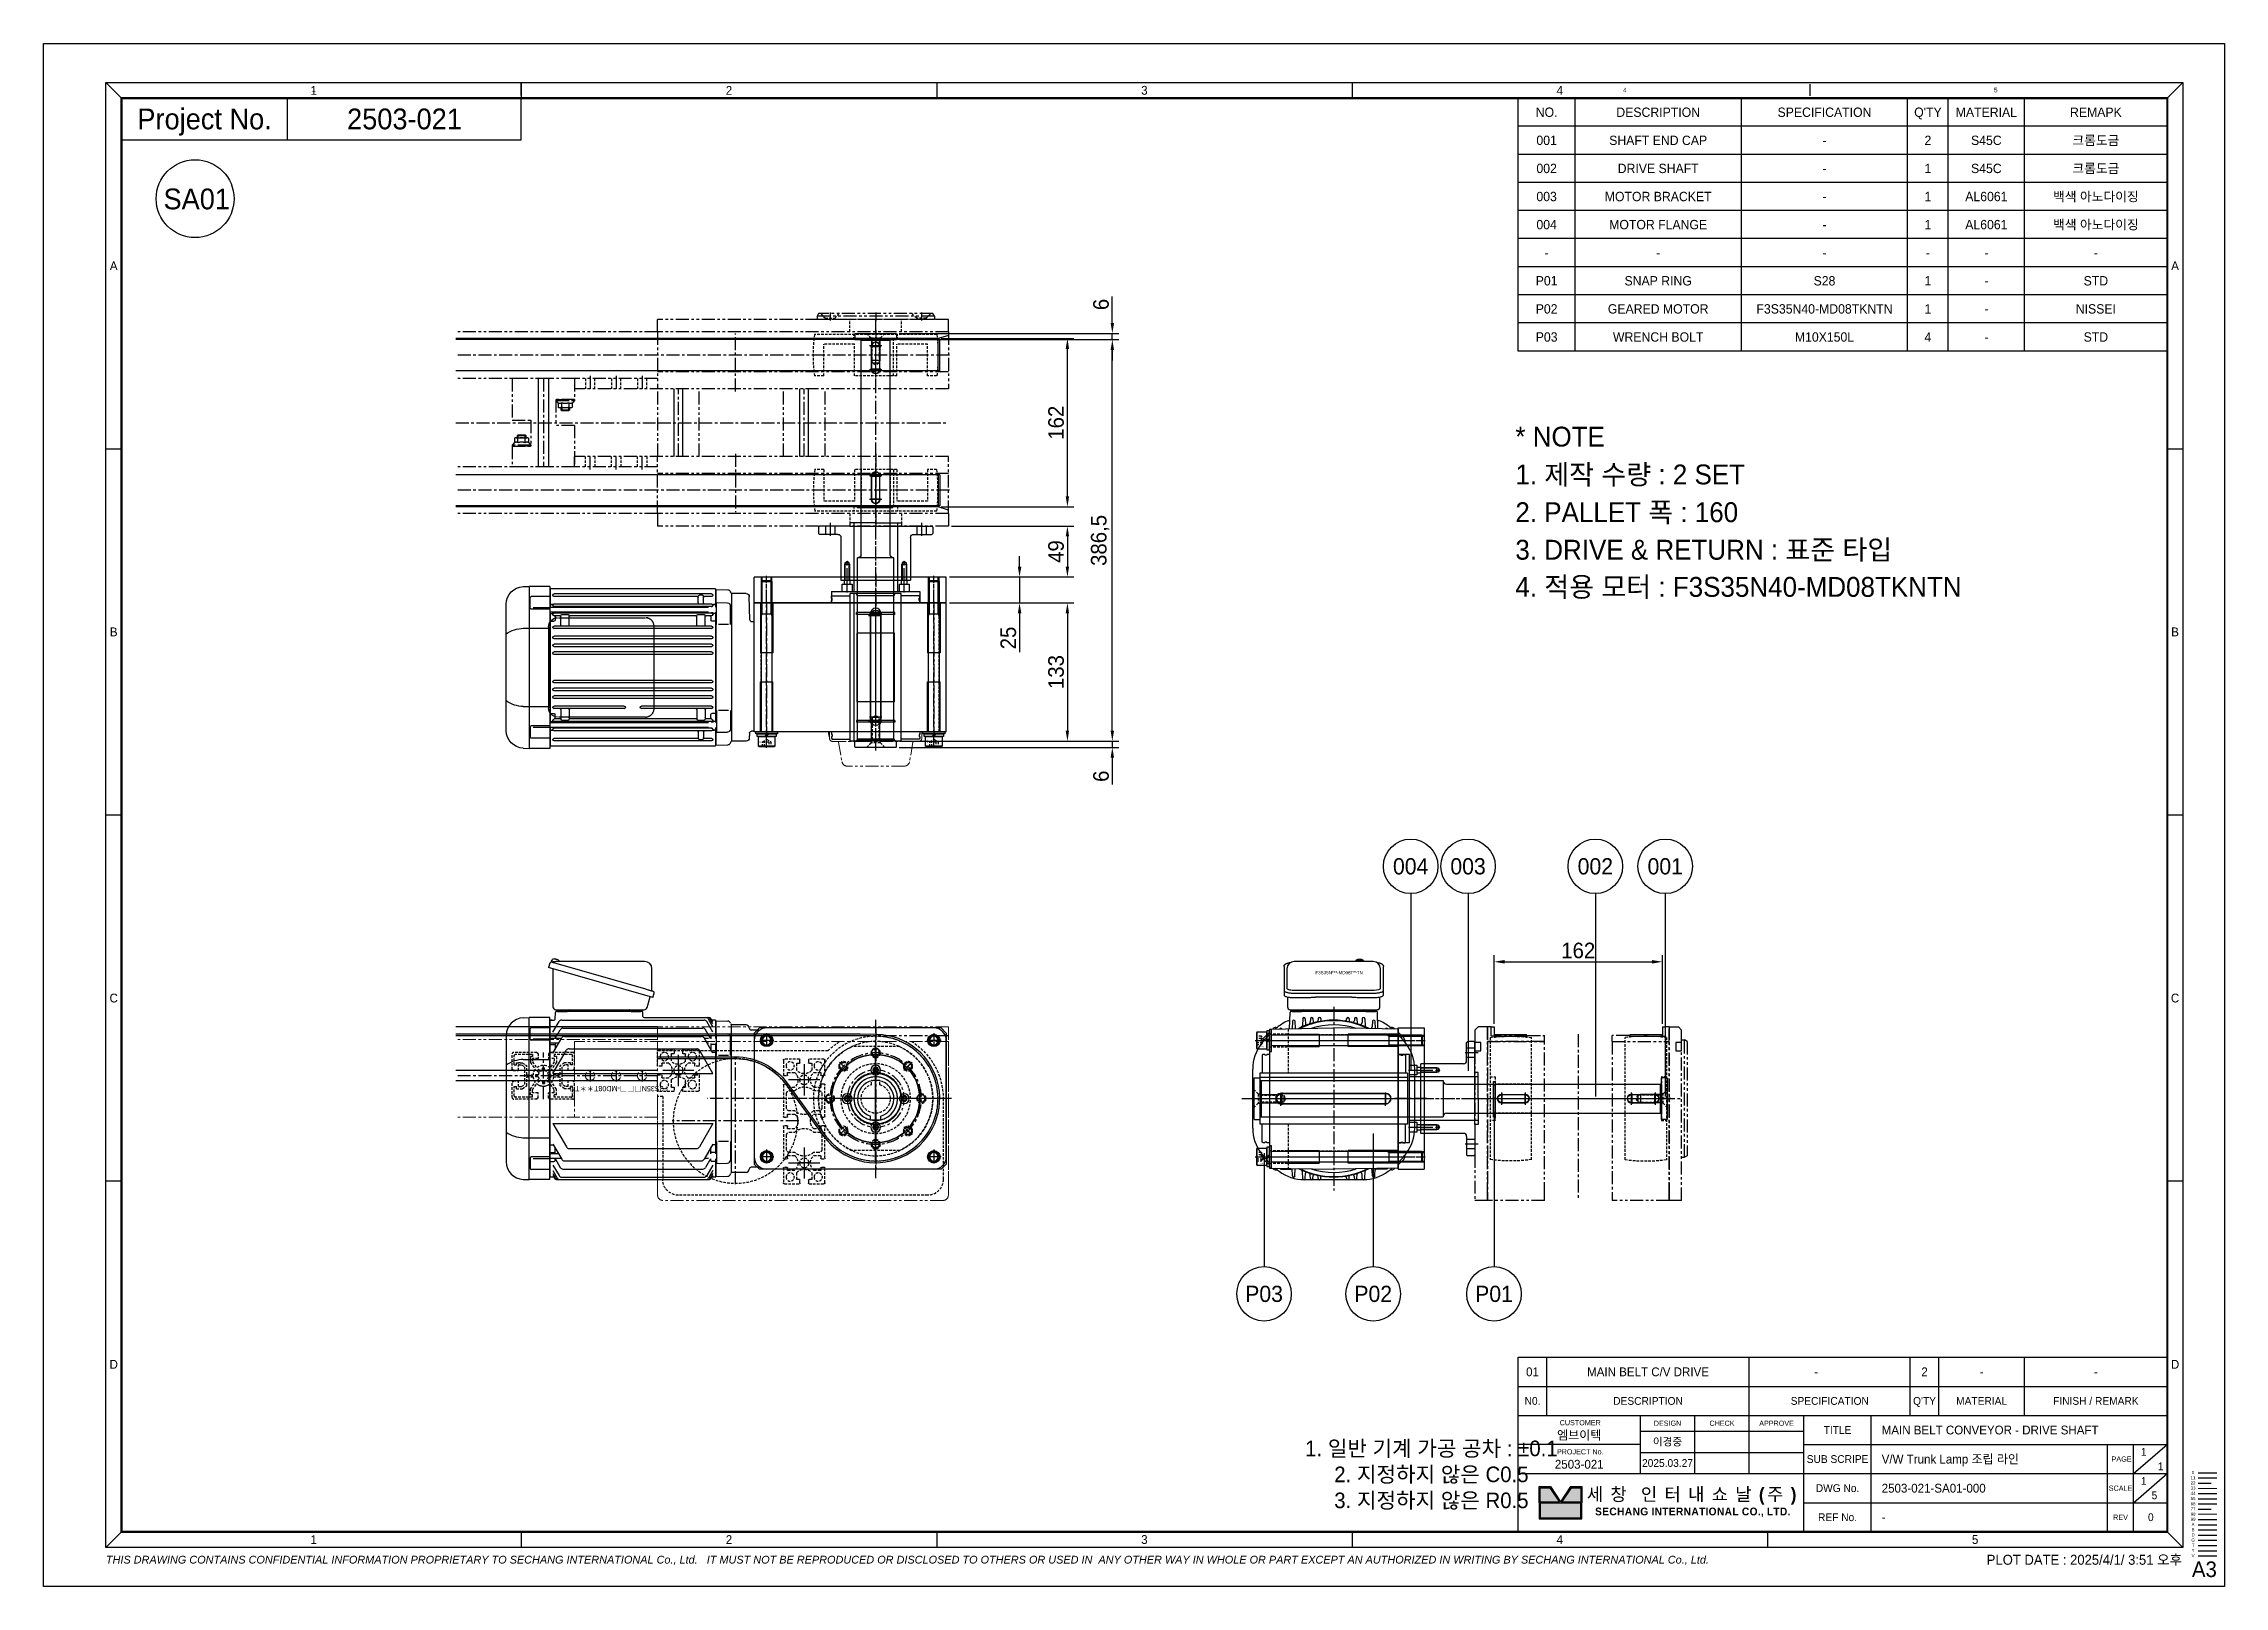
# Model space of a CAD drawing. Header units: inches. Extents: x 0 to 23821, y 0 to 11279.
# Drawn here: x 14600 to 16700, y 0 to 1485 of the extents above; entities that cross this region are included whole.
import ezdxf
from ezdxf.enums import TextEntityAlignment as Align

# ---------------------------------------------------------------- set-up
doc = ezdxf.new("R2010")
doc.units = ezdxf.units.IN
doc.header["$LTSCALE"] = 10
doc.header["$MEASUREMENT"] = 0
for name, pattern in [('CENTER', [2, 1.25, -0.25, 0.25, -0.25]), ('HIDDEN', [0.375, 0.25, -0.125]), ('PHANTOM', [2.5, 1.25, -0.25, 0.25, -0.25, 0.25, -0.25])]:
    doc.linetypes.add(name, pattern=pattern)
doc.layers.get('Defpoints').update_dxf_attribs({"color": 8})
for name, color, linetype in [('11', 1, 'CENTER'), ('22', 2, 'HIDDEN'), ('44', 4, 'Continuous'), ('55', 5, 'Continuous'), ('66', 6, 'PHANTOM'), ('77', 40, 'HIDDEN'), ('99', 181, 'Continuous'), ('A', 8, 'Continuous'), ('B', 123, 'Continuous'), ('BOM-T', 4, 'Continuous'), ('D', 3, 'Continuous'), ('G', 231, 'Continuous'), ('T', 3, 'Continuous'), ('V', 1, 'Continuous'), ('Y', 60, 'Continuous')]:
    doc.layers.add(name, color=color, linetype=linetype)
doc.layers.add('33', color=3, linetype='PHANTOM', lineweight=9)
doc.layers.add('88', color=35, linetype='Continuous', lineweight=5)
doc.styles.add('SCI', font='')
doc.styles.get("Standard").update_dxf_attribs({"font": 'arial.ttf'})
doc.styles.get('SCI').set_extended_font_data('Gulim')
doc.dimstyles.new('SCH', dxfattribs={"dimtxt": 2.5, "dimasz": 2, "dimexe": 1.25, "dimexo": 0.625, "dimtad": 1, "dimdec": 8, "dimtxsty": 'SCI', "dimcen": 2.5, "dimclrd": 4, "dimclre": 4, "dimclrt": 7, "dimadec": 8, "dimazin": 2, "dimtfac": 1, "dimtdec": 8, "dimtmove": 0, "dimatfit": 3, "dimfxl": 1, "dimarcsym": 0})

msp = doc.modelspace()

# ---------------------------------------------------------------- texts
at = {"color": 2, "style": 'SCI'}
for s, p in [('4', (16122.67857143, 1440.3125)), ('5', (16479.82142857, 1440.3125))]:
    msp.add_text(s, height=4.46428571, dxfattribs=at).set_placement(p, align=Align.MIDDLE_CENTER)
at = {"style": 'SCI'}
for s, height, p in [('2503-021', 20, (14947.5, 1412.5)), ('NO.', 9.014423077, (16047.34375, 1418.97836538)), ('DESCRIPTION', 9.0144230769, (16154.765625, 1418.97836538)), ('SPECIFICATION', 9.0144230769, (16314.921875, 1418.97836538)), ("Q'TY", 9.014423077, (16414.53125, 1418.97836538)), ('MATERIAL', 9.014423077, (16470.78125, 1418.97836538)), ('REMAPK', 9.014423077, (16576.25, 1418.97836538)), ('001', 9.014423077, (16047.34375, 1391.93509615)), ('SHAFT END CAP', 9.0144230769, (16154.765625, 1391.93509615)), ('-', 9.01442308, (16314.921875, 1391.93509615)), ('2', 9.01442308, (16414.53125, 1391.93509615)), ('S45C', 9.014423077, (16470.78125, 1391.93509615)), ('크롬도금', 9.014423077, (16576.25, 1391.93509615)), ('002', 9.014423077, (16047.34375, 1364.89182692)), ('DRIVE SHAFT', 9.0144230769, (16154.765625, 1364.89182692)), ('1', 9.01442308, (16414.53125, 1364.89182692)), ('S45C', 9.014423077, (16470.78125, 1364.89182692)), ('크롬도금', 9.014423077, (16576.25, 1364.89182692)), ('SA01', 20, (14747.4597081, 1335.50226687)), ('-', 9.01442308, (16314.921875, 1364.89182692)), ('003', 9.014423077, (16047.34375, 1337.84855769)), ('MOTOR BRACKET', 9.0144230769, (16154.765625, 1337.84855769)), ('-', 9.01442308, (16314.921875, 1337.84855769)), ('1', 9.01442308, (16414.53125, 1337.84855769)), ('AL6061', 9.014423077, (16470.78125, 1337.84855769)), ('백색 아노다이징', 9.014423077, (16576.25, 1337.84855769)), ('004', 9.014423077, (16047.34375, 1310.80528846)), ('MOTOR FLANGE', 9.0144230769, (16154.765625, 1310.80528846)), ('-', 9.01442308, (16314.921875, 1310.80528846)), ('1', 9.01442308, (16414.53125, 1310.80528846)), ('AL6061', 9.014423077, (16470.78125, 1310.80528846)), ('백색 아노다이징', 9.014423077, (16576.25, 1310.80528846)), ('-', 9.01442308, (16047.34375, 1283.76201923)), ('-', 9.01442308, (16154.765625, 1283.76201923)), ('-', 9.01442308, (16314.921875, 1283.76201923)), ('-', 9.01442308, (16414.53125, 1283.76201923)), ('-', 9.01442308, (16470.78125, 1283.76201923)), ('-', 9.01442308, (16576.25, 1283.76201923)), ('P01', 9.014423077, (16047.34375, 1256.71875)), ('SNAP RING', 9.014423077, (16154.765625, 1256.71875)), ('S28', 9.014423077, (16314.921875, 1256.71875)), ('1', 9.01442308, (16414.53125, 1256.71875)), ('STD', 9.014423077, (16576.25, 1256.71875)), ('-', 9.01442308, (16470.78125, 1256.71875)), ('P02', 9.014423077, (16047.34375, 1229.67548077)), ('GEARED MOTOR', 9.0144230769, (16154.765625, 1229.67548077)), ('F3S35N40-MD08TKNTN', 9.0144230769, (16314.921875, 1229.67548077)), ('1', 9.01442308, (16414.53125, 1229.67548077)), ('-', 9.01442308, (16470.78125, 1229.67548077)), ('NISSEI', 9.014423077, (16576.25, 1229.67548077)), ('P03', 9.014423077, (16047.34375, 1202.63221154)), ('WRENCH BOLT', 9.0144230769, (16154.765625, 1202.63221154)), ('M10X150L', 9.014423077, (16314.921875, 1202.63221154)), ('4', 9.01442308, (16414.53125, 1202.63221154)), ('-', 9.01442308, (16470.78125, 1202.63221154)), ('STD', 9.014423077, (16576.25, 1202.63221154)), ('01', 8.5, (16033.75, 206.5)), ('MAIN BELT C/V DRIVE', 8.5, (16145, 206.5)), ('2', 8.5, (16411.25, 206.5)), ('-', 8.5, (16466.25, 206.5)), ('-', 8.5, (16576.25, 206.5)), ('엠브이텍', 8.5, (16078.75, 145.51787003)), ('2503-021', 8.5, (16078.75, 117.51787003)), ('2025.03.27', 7.5, (16163.75, 118.75))]:
    msp.add_text(s, height=height, dxfattribs=at).set_placement(p, align=Align.MIDDLE_CENTER)
for s, height, p in [('* NOTE', 19.125, (16017.24901501, 1106.72594382)), ('1. 제작 수량 : 2 SET', 19.125, (16017.24901501, 1070.29121439)), ('2. PALLET 폭 : 160', 19.125, (16017.24901501, 1033.96473068)), ('3. DRIVE & RETURN : 표준 타입', 19.125, (16017.24901501, 997.82768967)), ('4. 적용 모터 : F3S35N40-MD08TKNTN', 19.125, (16017.24901501, 962.07823283)), ('MAIN BELT CONVEYOR - DRIVE SHAFT', 8.5, (16370, 150.5)), ('V/W Trunk Lamp 조립 라인', 8.5, (16370, 122.5)), ('2503-021-SA01-000', 8.5, (16370, 94.5)), ('-', 8.5, (16370, 66.5))]:
    msp.add_text(s, height=height, dxfattribs=at).set_placement(p, align=Align.MIDDLE_LEFT)
at = {"color": 7, "style": 'SCI'}
for s, p in [('004', (15916.42729322, 693.1269113)), ('003', (15971.68443055, 693.1269113)), ('002', (16094.25466693, 693.1269113)), ('001', (16161.56787219, 693.1269113)), ('P03', (15775.25275121, 281.57251318)), ('P02', (15880.35647165, 281.57251318)), ('P01', (15996.68484734, 281.57251318))]:
    msp.add_text(s, height=15.625, dxfattribs=at).set_placement(p, align=Align.MIDDLE_CENTER)
at = {"style": 'SCI'}
for s, height, p in [('-', 8.5, (16305.06557923, 202.34054594)), ('5', 7.5, (16629.92305661, 83.83488682))]:
    msp.add_text(s, height=height, dxfattribs=at).set_placement(p)
at = {"insert": (16612.5, 66.5), "char_height": 7.5, "width": 32.5, "attachment_point": 4, "style": 'SCI'}
msp.add_mtext('\\pi13.94308;0', dxfattribs=at)

# ---------------------------------------------------------------- blocks, each defined once
blk = doc.blocks.new('A$C82e70aa9')
h = blk.add_hatch(color=5)
h.dxf.hatch_style = 1
h.paths.add_polyline_path([(290.08, -278.01), (288.21, -278.01), (288.21, -280.8), (291.94, -280.8)])
h.paths.add_polyline_path([(296.06, -278.01), (294.19, -278.01), (292.33, -280.8), (296.06, -280.8)])
h.paths.add_polyline_path([(296.06, -281), (288.21, -281), (288.21, -283.79), (296.06, -283.79)])
at = {"color": 2}
for p, q in [((12, -7.5), (15, -10.5)), ((92, -7.5), (92, -10.5)), ((92, -10), (92, -7.5)), ((172, -7.5), (172, -10.5)), ((252, -7.5), (252, -10.5)), ((412, -7.5), (409, -10.5)), ((15, -286.5), (12, -289.5)), ((92, -286.5), (92, -289.5)), ((172, -286.5), (172, -289.5)), ((252, -286.5), (252, -289.5)), ((332, -286.5), (332, -289.5)), ((409, -286.5), (412, -289.5))]:
    blk.add_line(p, q, dxfattribs=at)
at = {"color": 40}
for p, q in [((47, -18.5), (47, -10.5)), ((92, -18.5), (92, -10.5))]:
    blk.add_line(p, q, dxfattribs=at)
at = {"color": 3}
blk.add_line((304, -10.5), (409, -10.5), dxfattribs=at)
for p, q in [((12, -78), (15, -78)), ((409, -78), (412, -78)), ((15, -148.5), (12, -148.5)), ((412, -148.5), (409, -148.5)), ((15, -219), (12, -219)), ((412, -219), (409, -219)), ((284, -252.9), (409, -252.9)), ((284, -286.5), (284, -252.9)), ((409, -252.9), (409, -286.5)), ((284, -258.5), (409, -258.5)), ((284, -264.1), (409, -264.1)), ((307.5, -264.1), (307.5, -275.3)), ((318, -275.3), (318, -264.1)), ((328.5, -275.3), (328.5, -264.1)), ((339, -286.5), (339, -264.1)), ((307.5, -267.1), (339, -267.1)), ((397.5, -286.5), (397.5, -269.7)), ((402.5, -275.3), (409, -269.7)), ((402.5, -286.5), (402.5, -269.7)), ((284, -275.3), (409, -275.3)), ((402.5, -280.9), (409, -275.3)), ((414.97, -275.13), (418.57, -275.13)), ((288, -280.9), (288, -277.8)), ((288, -277.8), (290.19, -277.8)), ((288, -280.9), (288, -284)), ((288.21, -280.8), (288.21, -278.01)), ((288.21, -278.01), (290.08, -278.01)), ((291.94, -280.8), (288.21, -280.8)), ((296.06, -281), (288.21, -281)), ((288.21, -281), (288.21, -283.79)), ((290.08, -278.01), (291.94, -280.8)), ((290.19, -277.8), (292.13, -280.71)), ((294.08, -277.8), (292.13, -280.71)), ((294.19, -278.01), (292.33, -280.8)), ((296.06, -280.8), (292.33, -280.8)), ((294.08, -277.8), (296.27, -277.8)), ((294.19, -278.01), (296.06, -278.01)), ((296.06, -278.01), (296.06, -280.8)), ((296.06, -283.79), (296.06, -281)), ((296.27, -277.8), (296.27, -280.9)), ((296.27, -284), (296.27, -280.9)), ((288, -284), (296.27, -284)), ((288.21, -283.79), (296.06, -283.79)), ((284, -286.5), (409, -286.5))]:
    blk.add_line(p, q)
at = {"color": 1}
blk.add_lwpolyline([(0, 0), (420, 0), (420, -297), (0, -297)], close=True, dxfattribs=at)
at = {"color": 2}
blk.add_lwpolyline([(12, -7.5), (412, -7.5), (412, -289.5), (12, -289.5)], close=True, dxfattribs=at)
at = {"const_width": 0.4}
blk.add_lwpolyline([(15, -10.5), (409, -10.5), (409, -286.5), (15, -286.5)], close=True, dxfattribs=at)
at = {"color": 40}
blk.add_lwpolyline([(15, -18.5), (92, -18.5)], dxfattribs=at)
blk.add_circle((29.18, -29.85), 7.5)
at = {"layer": '11'}
blk.add_line((414.97, -276.13), (418.57, -276.13), dxfattribs=at)
at = {"layer": '22'}
blk.add_line((414.97, -277.13), (418.57, -277.13), dxfattribs=at)
at = {"layer": '33'}
blk.add_line((414.97, -278.13), (418.57, -278.13), dxfattribs=at)
at = {"layer": '44'}
blk.add_line((414.97, -279.13), (418.57, -279.13), dxfattribs=at)
at = {"layer": '55'}
blk.add_line((414.97, -280.13), (418.57, -280.13), dxfattribs=at)
at = {"layer": '66'}
blk.add_line((414.97, -281.13), (418.57, -281.13), dxfattribs=at)
at = {"layer": '77'}
blk.add_line((414.97, -282.13), (418.57, -282.13), dxfattribs=at)
at = {"layer": '88'}
blk.add_line((414.97, -283.13), (418.57, -283.13), dxfattribs=at)
at = {"layer": '99'}
blk.add_line((414.97, -284.13), (418.57, -284.13), dxfattribs=at)
at = {"layer": 'A'}
blk.add_line((414.97, -285.13), (418.57, -285.13), dxfattribs=at)
at = {"layer": 'B'}
blk.add_line((414.97, -286.13), (418.57, -286.13), dxfattribs=at)
at = {"layer": 'D'}
for p, q in [((289.5, -258.5), (289.5, -252.9)), ((328.5, -258.5), (328.5, -252.9)), ((359.5, -258.5), (359.5, -252.9)), ((365, -258.5), (365, -252.9)), ((381.5, -258.5), (381.5, -252.9)), ((289.5, -264.1), (289.5, -258.5)), ((328.5, -264.1), (328.5, -258.5)), ((359.5, -264.1), (359.5, -258.5)), ((365, -264.1), (365, -258.5)), ((381.5, -264.1), (381.5, -258.5)), ((352, -286.5), (352, -264.1)), ((307.5, -269.7), (284, -269.7)), ((307.5, -271.2), (339, -271.2)), ((339, -269.7), (409, -269.7)), ((339, -280.9), (409, -280.9)), ((414.97, -287.13), (418.57, -287.13))]:
    blk.add_line(p, q, dxfattribs=at)
at = {"layer": 'G'}
blk.add_line((414.97, -288.13), (418.57, -288.13), dxfattribs=at)
at = {"layer": 'T'}
blk.add_line((414.97, -289.13), (418.57, -289.13), dxfattribs=at)
at = {"layer": 'V'}
blk.add_line((414.97, -291.13), (418.57, -291.13), dxfattribs=at)
at = {"layer": 'Y'}
blk.add_line((414.97, -290.13), (418.57, -290.13), dxfattribs=at)
at = {"color": 2, "style": 'SCI'}
blk.add_text('1', height=1, dxfattribs=at).set_placement((52, -8.75), align=Align.MIDDLE_CENTER)
at = {"style": 'SCI'}
for s, height, p in [('Project No.', 4, (31, -14.5)), ('N0.', 1.5, (286.75, -261.3)), ('DESCRIPTION', 1.5, (309, -261.3)), ('SPECIFICATION', 1.5, (344, -261.3)), ("Q'TY", 1.5, (362.25, -261.3)), ('MATERIAL', 1.5, (373.25, -261.3)), ('FINISH / REMARK', 1.5, (395.25, -261.3)), ('이경중', 1.5, (312.75, -269.15)), ('0', 0.6, (413.97, -275.09))]:
    blk.add_text(s, height=height, dxfattribs=at).set_placement(p, align=Align.MIDDLE_CENTER)
at = {"linetype": 'Continuous', "style": 'SCI'}
blk.add_text('PLOT DATE : 2025/4/1/ 3:51 오후', height=1.92, dxfattribs=at).set_placement((411.86, -292.84), align=Align.RIGHT)
at = {"color": 2, "style": 'SCI'}
blk.add_text('A3', height=3, dxfattribs=at).set_placement((418.55, -296.11), align=Align.BOTTOM_RIGHT)
at = {"color": 2, "attachment_point": 5, "style": 'SCI'}
for s, insert, char_height, width in [('1', (52, -9), 1.7, 80), ('2', (132, -9), 1.7, 80), ('3', (212, -9), 1.7, 80), ('4', (292, -9), 1.7, 80), ('A', (13.5, -42.75), 1.7, 3), ('A', (410.5, -42.75), 1.7, 3), ('B', (13.5, -113.25), 1.7, 3), ('B', (410.5, -113.25), 1.7, 3), ('C', (13.5, -183.75), 1.7, 3), ('C', (410.5, -183.75), 1.7, 3), ('D', (13.5, -254.25), 1.7, 3), ('D', (410.5, -254.25), 1.7, 3), ('1. 일반 기계 가공 공차 : ±0.1\\P2. 지정하지 않은 C0.5\\P3. 지정하지 않은 R0.5', (267.28, -275.6), 3, 83.5818), ('1', (52, -288), 1.7, 80), ('2', (132, -288), 1.7, 80), ('3', (212, -288), 1.7, 80), ('4', (292, -288), 1.7, 80), ('5', (372, -288), 1.7, 80)]:
    blk.add_mtext(s, dxfattribs=dict(at, insert=insert, char_height=char_height, width=width))
at = {"style": 'SCI'}
for s, insert, char_height, width, attachment_point in [(' CUSTOMER', (295.75, -265.5), 1, 23.5, 5), ('DESIGN', (312.75, -265.6), 1, 10.5, 5), ('CHECK', (323.25, -265.6), 1, 10.5, 5), ('APPROVE', (333.75, -265.6), 1, 10.5, 5), ('TITLE', (345.5, -266.9), 1.5, 13, 5), (' PROJECT No.', (295.75, -271.1), 1, 23.5, 5), ('SUB SCRIPE', (345.5, -272.5), 1.5, 13, 5), (' PAGE', (400, -272.5), 1, 5, 5), ('\\pi1.42726;1', (402.5, -271.1), 1.5, 3.25, 4), ('\\pi1.42726;1', (402.5, -276.7), 1.5, 3.25, 4), ('\\pi1.42726;1', (405.75, -273.9), 1.5, 3.25, 4), ('{\\fGulim|b1|i0|c129|p50;\\T1.45;세창 인터내쇼날(주)}', (317.63, -279.65), 2.5, 38.7333, 5), ('DWG No.', (345.5, -278.1), 1.5, 13, 5), ('SCALE', (400, -278.1), 1, 5, 5), ('{\\fGulim|b1|i0|c129|p50;\\T1.05;SECHANG INTERNATIONAL CO., LTD.}', (317.63, -282.75), 1.5, 38.7333, 5), ('REF No.', (345.5, -283.7), 1.5, 13, 5), ('REV', (400, -283.7), 1, 5, 5)]:
    blk.add_mtext(s, dxfattribs=dict(at, insert=insert, char_height=char_height, width=width, attachment_point=attachment_point))
at = {"color": 3, "insert": (12, -292), "char_height": 1.5, "width": 400.0238, "attachment_point": 4, "style": 'SCI'}
blk.add_mtext('{\\fArial|b0|i1|c0|p34;THIS DRAWING CONTAINS CONFIDENTIAL INFORMATION PROPRIETARY TO SECHANG INTERNATIONAL Co., Ltd.   IT MUST NOT BE REPRODUCED OR DISCLOSED TO OTHERS OR USED IN  ANY OTHER WAY IN WHOLE OR PART EXCEPT AN AUTHORIZED IN WRITING BY SECHANG INTERNATIONAL Co., Ltd.  }', dxfattribs=at)
at = {"layer": '11', "style": 'SCI'}
blk.add_text('11', height=0.6, dxfattribs=at).set_placement((413.97, -276.09), align=Align.MIDDLE_CENTER)
at = {"layer": '22', "style": 'SCI'}
blk.add_text('22', height=0.6, dxfattribs=at).set_placement((413.97, -277.09), align=Align.MIDDLE_CENTER)
at = {"layer": '33', "style": 'SCI'}
blk.add_text('33', height=0.6, dxfattribs=at).set_placement((413.97, -278.09), align=Align.MIDDLE_CENTER)
at = {"layer": '44', "style": 'SCI'}
blk.add_text('44', height=0.6, dxfattribs=at).set_placement((413.97, -279.09), align=Align.MIDDLE_CENTER)
at = {"layer": '55', "style": 'SCI'}
blk.add_text('55', height=0.6, dxfattribs=at).set_placement((413.97, -280.09), align=Align.MIDDLE_CENTER)
at = {"layer": '66', "style": 'SCI'}
blk.add_text('66', height=0.6, dxfattribs=at).set_placement((413.97, -281.09), align=Align.MIDDLE_CENTER)
at = {"layer": '77', "style": 'SCI'}
blk.add_text('77', height=0.6, dxfattribs=at).set_placement((413.97, -282.09), align=Align.MIDDLE_CENTER)
at = {"layer": '88', "style": 'SCI'}
blk.add_text('88', height=0.6, dxfattribs=at).set_placement((413.97, -283.09), align=Align.MIDDLE_CENTER)
at = {"layer": '99', "style": 'SCI'}
blk.add_text('99', height=0.6, dxfattribs=at).set_placement((413.97, -284.09), align=Align.MIDDLE_CENTER)
at = {"layer": 'A', "style": 'SCI'}
blk.add_text('A', height=0.6, dxfattribs=at).set_placement((413.97, -285.09), align=Align.MIDDLE_CENTER)
at = {"layer": 'B', "style": 'SCI'}
blk.add_text('B', height=0.6, dxfattribs=at).set_placement((413.97, -286.09), align=Align.MIDDLE_CENTER)
at = {"layer": 'D', "style": 'SCI'}
blk.add_text('D', height=0.6, dxfattribs=at).set_placement((413.97, -287.09), align=Align.MIDDLE_CENTER)
at = {"layer": 'G', "style": 'SCI'}
blk.add_text('G', height=0.6, dxfattribs=at).set_placement((413.97, -288.09), align=Align.MIDDLE_CENTER)
at = {"layer": 'T', "style": 'SCI'}
blk.add_text('T', height=0.6, dxfattribs=at).set_placement((413.97, -289.09), align=Align.MIDDLE_CENTER)
at = {"layer": 'V', "style": 'SCI'}
blk.add_text('V', height=0.6, dxfattribs=at).set_placement((413.97, -291.09), align=Align.MIDDLE_CENTER)
at = {"layer": 'Y', "style": 'SCI'}
blk.add_text('Y', height=0.6, dxfattribs=at).set_placement((413.97, -290.09), align=Align.MIDDLE_CENTER)
blk = doc.blocks.new('0104-20170619.11435441')
at = {"layer": '11'}
for p, q in [((0, -22.5), (0, 22.5)), ((30, 0), (-30, 0))]:
    blk.add_line(p, q, dxfattribs=at)
at = {"layer": '22'}
for p, q in [((-6, 22.5), (-28.5, 22.5)), ((-6, 22.5), (-6, 21.5)), ((-5, 21.5), (-6, 21.5)), ((-5, 21.5), (-5, 16.5)), ((5, 21.5), (5, 16.5)), ((6, 21.5), (5, 21.5)), ((6, 22.5), (6, 21.5)), ((28.5, 22.5), (6, 22.5)), ((-30, 6), (-30, 21)), ((-30, 6), (-29, 6)), ((-29, 5), (-29, 6)), ((-29, 5), (-24, 5)), ((-28, 10.5), (-28, 19.5)), ((-28, 10.5), (-26, 10.5)), ((-10.5, 20.5), (-27, 20.5)), ((-26, 10.5), (-26, 12.5)), ((-26, 12.5), (-20.4, 12.5)), ((-22.4, 12.5), (-24.1, 12.5)), ((-23, 10.5), (-24.1, 10.5)), ((-24, 10.5), (-21, 10.5)), ((-24, 5), (-24, 10.5)), ((-21, 10.5), (-18, 8.5)), ((-20.4, 12.5), (-16, 9.6)), ((-18, -8.5), (-18, 8.5)), ((-16, 1), (-16, 9.6)), ((-16, 1), (-9.9, 1)), ((-10.5, 18.5), (-12.5, 18.5)), ((-12.5, 18.5), (-12.5, 12.9)), ((-12.5, 12.9), (-7.9, 6.1)), ((-10.5, 20.5), (-10.5, 18.5)), ((-10.5, 16.5), (-10.5, 13.5)), ((-5, 16.5), (-10.5, 16.5)), ((-10.5, 13.5), (-6.5, 7.6)), ((-4.9, 1), (-7.4, 1)), ((-4.2, 2.8), (-6, 4.5)), ((-2.8, 4.2), (-4.5, 6)), ((-1, 4.9), (-1, 7.4)), ((1, 4.9), (1, 7.4)), ((2.8, 4.2), (4.5, 6)), ((4.2, 2.8), (6, 4.5)), ((4.9, 1), (7.4, 1)), ((10.5, 16.5), (5, 16.5)), ((10.5, 13.5), (6.5, 7.6)), ((12.5, 12.9), (7.9, 6.1)), ((9.9, 1), (16, 1)), ((10.5, 20.5), (10.5, 18.5)), ((27, 20.5), (10.5, 20.5)), ((12.5, 18.5), (10.5, 18.5)), ((10.5, 16.5), (10.5, 13.5)), ((12.5, 18.5), (12.5, 12.9)), ((20.4, 12.5), (16, 9.6)), ((16, 1), (16, 9.6)), ((21, 10.5), (18, 8.5)), ((18, -8.5), (18, 8.5)), ((26, 12.5), (20.4, 12.5)), ((24, 10.5), (21, 10.5)), ((24, 5), (24, 10.5)), ((29, 5), (24, 5)), ((26, 10.5), (26, 12.5)), ((28, 10.5), (26, 10.5)), ((28, 10.5), (28, 19.5)), ((29, 5), (29, 6)), ((30, 6), (29, 6)), ((30, 6), (30, 21)), ((-30, -21), (-30, -6)), ((-30, -6), (-29, -6)), ((-29, -6), (-29, -5)), ((-29, -5), (-24, -5)), ((-28, -19.5), (-28, -10.5)), ((-28, -10.5), (-26, -10.5)), ((-10.5, -20.5), (-27, -20.5)), ((-26, -12.5), (-26, -10.5)), ((-26, -12.5), (-20.4, -12.5)), ((-24, -10.5), (-24, -5)), ((-24, -10.5), (-21, -10.5)), ((-21, -10.5), (-18, -8.5)), ((-20.4, -12.5), (-16, -9.6)), ((-16, -9.6), (-16, -1)), ((-16, -1), (-9.9, -1)), ((-12.5, -12.9), (-7.9, -6.1)), ((-12.5, -18.5), (-12.5, -12.9)), ((-10.5, -18.5), (-12.5, -18.5)), ((-10.5, -13.5), (-6.5, -7.6)), ((-10.5, -16.5), (-10.5, -13.5)), ((-5, -16.5), (-10.5, -16.5)), ((-10.5, -20.5), (-10.5, -18.5)), ((-4.9, -1), (-7.4, -1)), ((-4.2, -2.8), (-6, -4.5)), ((-5, -21.5), (-5, -16.5)), ((-2.8, -4.2), (-4.5, -6)), ((-1, -4.9), (-1, -7.4)), ((1, -4.9), (1, -7.4)), ((2.8, -4.2), (4.5, -6)), ((4.2, -2.8), (6, -4.5)), ((4.9, -1), (7.4, -1)), ((5, -21.5), (5, -16.5)), ((10.5, -16.5), (5, -16.5)), ((10.5, -13.5), (6.5, -7.6)), ((12.5, -12.9), (7.9, -6.1)), ((9.9, -1), (16, -1)), ((10.5, -16.5), (10.5, -13.5)), ((12.5, -18.5), (10.5, -18.5)), ((10.5, -20.5), (10.5, -18.5)), ((27, -20.5), (10.5, -20.5)), ((12.5, -18.5), (12.5, -12.9)), ((16, -9.6), (16, -1)), ((20.4, -12.5), (16, -9.6)), ((21, -10.5), (18, -8.5)), ((26, -12.5), (20.4, -12.5)), ((24, -10.5), (21, -10.5)), ((24, -10.5), (24, -5)), ((29, -5), (24, -5)), ((26, -12.5), (26, -10.5)), ((28, -10.5), (26, -10.5)), ((28, -19.5), (28, -10.5)), ((29, -6), (29, -5)), ((30, -6), (29, -6)), ((30, -21), (30, -6)), ((-6, -22.5), (-28.5, -22.5)), ((-6, -22.5), (-6, -21.5)), ((-5, -21.5), (-6, -21.5)), ((6, -21.5), (5, -21.5)), ((6, -22.5), (6, -21.5)), ((28.5, -22.5), (6, -22.5))]:
    blk.add_line(p, q, dxfattribs=at)
for centre, radius, start, end in [((-28.5, 21), 1.5, 90, 180), ((28.5, 21), 1.5, 0, 90), ((-27, 19.5), 1, 90, 180), ((0, 0), 10, 142.644, 174.2608), ((0, 0), 7.5, 172.3377, 187.6623), ((0, 0), 10, 49.1403, 130.8597), ((0, 0), 7.5, 127.3377, 142.6623), ((0, 0), 5, 146.537, 168.463), ((0, 0), 5, 101.537, 123.463), ((0, 0), 7.5, 82.3377, 97.6623), ((0, 0), 5, 56.537, 78.463), ((0, 0), 5, 11.537, 33.463), ((0, 0), 7.5, 37.3377, 52.6623), ((0, 0), 7.5, 352.3377, 7.6623), ((0, 0), 10, 5.7392, 39.0281), ((0, 0), 10, 5.7392, 37.356), ((27, 19.5), 1, 0, 90), ((-27, -19.5), 1, 180, 270), ((0, 0), 10, 185.7392, 217.356), ((0, 0), 10, 229.1403, 309.2607), ((0, 0), 7.5, 217.3377, 232.6623), ((0, 0), 5, 191.537, 213.463), ((0, 0), 10, 243.4796, 310.8597), ((0, 0), 5, 236.537, 258.463), ((0, 0), 7.5, 262.3377, 277.6623), ((0, 0), 5, 281.537, 303.463), ((0, 0), 5, 326.537, 348.463), ((0, 0), 7.5, 307.3377, 322.6623), ((0, 0), 10, 320.9719, 354.2608), ((0, 0), 10, 322.644, 354.2608), ((27, -19.5), 1, 270, 0), ((-28.5, -21), 1.5, 180, 270), ((28.5, -21), 1.5, 270, 0)]:
    blk.add_arc(centre, radius, start, end, dxfattribs=at)
blk = doc.blocks.new('A$Cea925d9a')
for p, q in [((-20, -5.5), (-20, 0)), ((20, 0), (-20, 0)), ((20, -5.5), (20, 0)), ((-20, -5.5), (-19.5, -6)), ((19.5, -6), (-19.5, -6)), ((20, -5.5), (19.5, -6))]:
    blk.add_line(p, q)
at = {"layer": '11'}
blk.add_line((0, -9), (0, 3), dxfattribs=at)
at = {"layer": '22'}
for p, q in [((-4.5, -1.7), (-4.5, 0)), ((4.5, -1.7), (4.5, 0)), ((-8.8, -6), (-4.5, -1.7)), ((4.5, -1.7), (-4.5, -1.7)), ((8.8, -6), (4.5, -1.7))]:
    blk.add_line(p, q, dxfattribs=at)
blk = doc.blocks.new('A$C26cd929c')
blk.add_lwpolyline([(0, 50, 1), (-10, 50), (-10, -50, 1), (0, -50)], format="xyb", close=True)
at = {"layer": '11'}
for p, q in [((-11, 50), (1, 50)), ((-5, 56), (-5, -56)), ((-11, -50), (1, -50))]:
    blk.add_line(p, q, dxfattribs=at)
blk = doc.blocks.new('A$C9cea946e')
blk.add_lwpolyline([(0, 11, 1), (-8, 11), (-8, -11, 1), (0, -11)], format="xyb", close=True)
at = {"layer": '11'}
for p, q in [((-9, 11), (1, 11)), ((-4, 16), (-4, -16)), ((-9, -11), (1, -11))]:
    blk.add_line(p, q, dxfattribs=at)
blk = doc.blocks.new('A$C5399366c')
for p, q in [((17.8, 1.6), (-16.4, 1.6)), ((-16.4, 1.6), (-16.4, 0)), ((-16.4, 0), (17.8, 0)), ((-13.3, 0), (-13.3, 1.6)), ((13.3, 0), (13.3, 1.6)), ((17.8, 0), (17.8, 1.6))]:
    blk.add_line(p, q)
at = {"layer": '11'}
blk.add_line((0, -1), (0, 2.6), dxfattribs=at)
at = {"layer": 'BOM-T', "color": 4}
blk.add_text('S28', height=0.6, dxfattribs=at).set_placement((-15.5, 0.7), align=Align.MIDDLE_LEFT)
blk = doc.blocks.new('A$C599a7360')
for p, q in [((-16.5, 2), (-17.5, 1)), ((-17.5, 1), (-17.5, -174.5)), ((17.5, 1), (-17.5, 1)), ((16.5, 2), (-16.5, 2)), ((17.5, 1), (16.5, 2)), ((17.5, 1), (17.5, -174.5)), ((-5, -18), (-5, -119)), ((5, -119), (5, -18)), ((17.5, -174.5), (-17.5, -174.5)), ((-14, -177.5), (-14, -222.8)), ((14, -177.5), (14, -222.8)), ((-14, -224.5), (-14, -383.5)), ((-13.3, -222.8), (-13.3, -224.5)), ((13.3, -222.8), (-13.3, -222.8)), ((13.3, -224.5), (-13.3, -224.5)), ((-4, -230.5), (-4, -253.5)), ((4, -230.5), (4, -253.5)), ((13.3, -222.8), (13.3, -224.5)), ((14, -224.5), (13.3, -224.5)), ((14, -224.5), (14, -383.5)), ((-4, -355.5), (-4, -378.5)), ((4, -355.5), (4, -378.5)), ((14, -383.5), (-14, -383.5)), ((-13, -384.5), (-14, -383.5)), ((13, -384.5), (-13, -384.5)), ((13, -384.5), (14, -383.5))]:
    blk.add_line(p, q)
for points in [[(-14, -222.8), (-13.3, -222.8), (-13.3, -224.5), (-14, -224.5)], [(13.3, -224.5), (13.3, -222.8), (14, -222.8)]]:
    blk.add_lwpolyline(points)
for centre, radius, start, end in [((0, -18), 5, 0, 180), ((0, -119), 5, 180, 0), ((-17, -177.5), 3, 0, 90), ((17, -177.5), 3, 90, 180), ((0, -230.5), 4, 0, 180), ((0, -253.5), 4, 180, 0), ((0, -355.5), 4, 0, 180), ((0, -378.5), 4, 180, 0)]:
    blk.add_arc(centre, radius, start, end)
at = {"layer": '11'}
for p, q in [((0, 7), (0, -385.5)), ((-7, -18), (7, -18)), ((-7, -119), (7, -119)), ((6, -230.5), (-6, -230.5)), ((6, -253.5), (-6, -253.5)), ((6, -355.5), (-6, -355.5)), ((6, -378.5), (-6, -378.5))]:
    blk.add_line(p, q, dxfattribs=at)
at = {"layer": '22'}
for p, q in [((-4, 2), (-3.3, 1.3)), ((3.3, 1.3), (-3.3, 1.3)), ((-3.3, -20.8), (-3.3, 1.3)), ((3.3, 1.3), (4, 2)), ((3.3, 1.3), (3.3, -20.8)), ((3.3, -20.8), (-3.3, -20.8)), ((0, -22.7), (-3.3, -20.8)), ((3.3, -20.8), (0, -22.7)), ((0, -359.8), (-3.3, -361.7)), ((3.3, -361.7), (-3.3, -361.7)), ((-3.3, -361.7), (-3.3, -383.8)), ((3.3, -361.7), (0, -359.8)), ((3.3, -383.8), (3.3, -361.7)), ((-4, -384.5), (-3.3, -383.8)), ((3.3, -383.8), (-3.3, -383.8)), ((3.3, -383.8), (4, -384.5))]:
    blk.add_line(p, q, dxfattribs=at)
at = {"layer": 'T'}
for p, q in [((-4, 2), (-4, -18)), ((4, 2), (4, -18)), ((-4, -18), (-3.3, -19.2)), ((4, -18), (-4, -18)), ((4, -18), (3.3, -19.2)), ((-4, -364.5), (-3.3, -363.3)), ((4, -364.5), (-4, -364.5)), ((-4, -384.5), (-4, -364.5)), ((4, -364.5), (3.3, -363.3)), ((4, -384.5), (4, -364.5))]:
    blk.add_line(p, q, dxfattribs=at)
blk = doc.blocks.new('A$Cfa839af8')
for p, q in [((-33.5, 11), (-33.5, 52)), ((-33.5, 52), (33.5, 52)), ((-29.6, 35.4), (-29.6, 52)), ((-25.4, 52), (-25.4, 35.4)), ((-21, -3), (-21, 52)), ((21, -3), (21, 52)), ((25.4, 35.4), (25.4, 52)), ((29.6, 52), (29.6, 35.4)), ((33.5, 11), (33.5, 52)), ((-25, 37), (-30, 37)), ((-27.5, 34.2), (-29.6, 35.4)), ((-25.4, 35.4), (-29.6, 35.4)), ((-25.4, 35.4), (-27.5, 34.2)), ((30, 37), (25, 37)), ((27.5, 34.2), (25.4, 35.4)), ((29.6, 35.4), (25.4, 35.4)), ((29.6, 35.4), (27.5, 34.2)), ((-54, 8), (-55, 7)), ((-55, 1), (-55, 7)), ((-55, 1), (-54, 0)), ((-36.5, 8), (-54, 8)), ((-25, 0), (-54, 0)), ((-48.5, 0), (-48.5, 8)), ((-39.5, 0), (-39.5, 8)), ((-25, -3), (-25, 0)), ((25, 0), (54, 0)), ((25, -3), (25, 0)), ((36.5, 8), (54, 8)), ((39.5, 0), (39.5, 8)), ((48.5, 0), (48.5, 8)), ((54, 8), (55, 7)), ((55, 1), (54, 0)), ((55, 1), (55, 7)), ((0, -3), (-25, -3)), ((0, -3), (25, -3))]:
    blk.add_line(p, q)
for centre, start, end in [((-36.5, 11), 270, 0), ((36.5, 11), 180, 270)]:
    blk.add_arc(centre, 3, start, end)
at = {"layer": '11'}
for p, q in [((-27.5, 53), (-27.5, 33.2)), ((0, 53), (0, -6)), ((27.5, 53), (27.5, 33.2)), ((-44, -3), (-44, 11)), ((44, -3), (44, 11))]:
    blk.add_line(p, q, dxfattribs=at)
at = {"layer": 'Defpoints'}
blk.add_line((-25, 0), (25, 0), dxfattribs=at)
at = {"layer": 'T'}
for p, q in [((-30, 37), (-30, 52)), ((-25, 52), (-25, 37)), ((25, 37), (25, 52)), ((30, 52), (30, 37)), ((-29.6, 36.3), (-30, 37)), ((-25, 37), (-25.4, 36.3)), ((25.4, 36.3), (25, 37)), ((30, 37), (29.6, 36.3))]:
    blk.add_line(p, q, dxfattribs=at)
blk = doc.blocks.new('A$C02cd81e1')
for p, q in [((-42.5, 68), (-41.9, 69)), ((-42.5, 66.5), (-42.5, 68)), ((-42.5, 66.5), (-41.8, 66.5)), ((-42.5, 62), (-42.5, 64.5)), ((-42.5, 64.5), (-41.8, 64.5)), ((-41.9, 69), (-24.5, 69)), ((-41.8, 64.5), (-41.8, 66.5)), ((-24.5, 71), (24.5, 71)), ((-24.5, -71), (-24.5, 71)), ((-17.5, 69), (-18.7, 71)), ((-17.5, 69), (17.5, 69)), ((-17.5, 52.8), (-17.5, 69)), ((17.5, 69), (18.7, 71)), ((17.5, 52.8), (17.5, 69)), ((20.8, -71), (20.8, 71)), ((24.5, -71), (24.5, 71)), ((41.9, 69), (24.5, 69)), ((42.5, 66.5), (41.8, 66.5)), ((41.8, 64.5), (41.8, 66.5)), ((42.5, 64.5), (41.8, 64.5)), ((42.5, 68), (41.9, 69)), ((42.5, 66.5), (42.5, 68)), ((42.5, 62), (42.5, 64.5)), ((121.1, 45.7), (121.7, 68.1)), ((124.7, 71), (138.8, 71)), ((138.8, 71), (138.9, 71.1)), ((138.8, 71), (138.8, -71)), ((138.8, 71), (138.8, -71)), ((153.6, 75), (142.5, 74.7)), ((153.6, 75), (153.8, 74.8)), ((154.3, 75.5), (153.8, 75)), ((153.8, 75), (153.8, 58)), ((153.8, 74.8), (153.8, 58)), ((154.3, 75.5), (154.3, 58)), ((154.3, 75.5), (313.3, 75.5)), ((158.1, 70.7), (309.6, 70.7)), ((158.1, 68.2), (164.8, 68.2)), ((165.8, 62), (165.8, 68.5)), ((166.8, 69.5), (169.8, 69.5)), ((170.8, 62), (170.8, 68.5)), ((171.8, 68.2), (309.6, 68.2)), ((313.3, 57.7), (313.3, 75.5)), ((313.3, 75.5), (313.8, 75)), ((313.8, 78), (333.8, 78)), ((313.8, 78), (313.8, -78)), ((313.8, 75), (313.8, 57.7)), ((313.8, 68.1), (331.7, 68.1)), ((332.7, 57.2), (332.7, 67.1)), ((333.8, 78), (333.8, -78)), ((339.4, 77.8), (333.8, 78)), ((-68, 62), (117, 62)), ((-68, -62), (-68, 62)), ((-18.5, 51), (-18.5, 52.8)), ((-18.5, 52.8), (18.5, 52.8)), ((-18.5, 51), (18.5, 51)), ((-17.5, 33), (-17.5, 51)), ((17.5, 33), (17.5, 51)), ((18.5, 51), (18.5, 52.8)), ((117, -62), (117, 62)), ((117, 43.8), (119.1, 43.8)), ((139.8, 41.4), (139.8, 59.2)), ((153.3, 62.5), (142.7, 62.2)), ((153.3, 41.4), (153.3, 62.5)), ((154.3, 60.5), (153.8, 60)), ((153.8, 53), (153.8, -53)), ((153.8, 53), (153.8, -53)), ((154.3, 52), (153.8, 51.5)), ((154.3, 44.5), (153.8, 44.2)), ((154.3, 60.5), (156.6, 60.5)), ((154.3, 53), (154.3, -53)), ((154.3, 52), (155.8, 52)), ((154.3, 44.5), (157.8, 44.5)), ((156.6, 60.5), (155.3, 60.5)), ((156.8, 50.9), (156.8, 53)), ((157.8, 53), (157.8, 52.8)), ((158.1, 61), (309.6, 61)), ((158.1, 58.6), (309.6, 58.6)), ((158.1, 52.1), (309.6, 52.1)), ((158.1, 49.6), (163.3, 49.6)), ((158.8, 48.6), (158.8, 45.5)), ((161.1, 57.7), (313.8, 57.7)), ((161.1, 53.3), (313.8, 53.3)), ((164.3, 40.7), (164.3, 49.9)), ((171.3, 50.9), (165.3, 50.9)), ((165.8, 53.3), (165.8, 53.1)), ((172.3, 40.7), (172.3, 49.9)), ((173.3, 49.6), (294.3, 49.6)), ((305.3, 47.8), (221.8, 47.8)), ((231.3, 53.3), (231.3, 53.1)), ((236.3, 53.3), (236.3, 53.1)), ((295.3, 40.7), (295.3, 49.9)), ((302.3, 50.9), (296.3, 50.9)), ((301.8, 53.3), (301.8, 53.1)), ((303.3, 40.7), (303.3, 49.9)), ((304.3, 49.6), (309.6, 49.6)), ((308.8, 48.6), (308.8, 45.5)), ((309.8, 57.9), (309.8, 57.7)), ((309.8, 53.3), (309.8, 52.8)), ((313.3, 44.5), (309.8, 44.5)), ((310.8, 50.9), (310.8, 53.3)), ((313.3, 60.5), (311, 60.5)), ((311, 60.5), (312.3, 60.5)), ((313.3, 52), (311.8, 52)), ((313.3, 60.5), (313.8, 60)), ((313.3, -53.3), (313.3, 53.3)), ((313.3, 52), (313.8, 51.5)), ((313.3, 44.5), (313.8, 44.2)), ((329.8, 57.5), (313.8, 57.5)), ((313.8, 56.2), (331.7, 56.2)), ((313.8, 53.3), (313.8, -53.3)), ((355.8, -60.8), (355.8, 60.8)), ((-18, 33), (18, 33)), ((-18, 33), (18, 33)), ((-18, -33), (-18, 33)), ((18, -33), (18, 33)), ((141.8, 41.4), (151.3, 41.4)), ((158.1, 39.8), (309.6, 39.8)), ((158.1, 37.3), (309.6, 37.3)), ((158.1, 29.9), (309.6, 29.9)), ((158.1, 27.4), (309.6, 27.4)), ((158.1, 22.4), (309.6, 22.4)), ((213.3, -39), (213.3, 39)), ((339.4, 37.6), (313.8, 37.6)), ((315, 39), (315, -39)), ((158.1, 19.9), (309.6, 19.9)), ((158.1, 14.9), (309.6, 14.9)), ((158.1, 12.4), (309.6, 12.4)), ((158.1, -12.5), (309.6, -12.5)), ((158.1, -15), (309.6, -15)), ((158.1, -20), (309.6, -20)), ((-18, -33), (18, -33)), ((-17.5, -51), (-17.5, -33)), ((17.5, -51), (17.5, -33)), ((139.8, -41.4), (139.8, -59.2)), ((141.8, -41.4), (151.3, -41.4)), ((153.3, -41.4), (153.3, -62.5)), ((158.1, -22.5), (309.6, -22.5)), ((158.1, -27.5), (309.6, -27.5)), ((158.1, -30), (309.6, -30)), ((158.1, -37.2), (225.6, -37.2)), ((158.1, -39.7), (225.6, -39.7)), ((164.3, -40.7), (164.3, -49.9)), ((172.3, -40.7), (172.3, -49.9)), ((242.1, -37.2), (309.6, -37.2)), ((242.1, -39.7), (309.6, -39.7)), ((295.3, -40.7), (295.3, -49.9)), ((303.3, -40.7), (303.3, -49.9)), ((339.4, -37.6), (313.8, -37.6)), ((-68, -62), (117, -62)), ((-42.5, -62), (-42.5, -64.5)), ((-18.5, -51), (-18.5, -52.8)), ((-18.5, -51), (18.5, -51)), ((-18.5, -52.8), (18.5, -52.8)), ((-17.5, -69), (-17.5, -52.8)), ((17.5, -69), (17.5, -52.8)), ((18.5, -51), (18.5, -52.8)), ((42.5, -62), (42.5, -64.5)), ((117, -61.5), (119.6, -61.5)), ((153.3, -62.5), (142.7, -62.2)), ((154.3, -44.5), (153.8, -44.2)), ((154.3, -52), (153.8, -51.5)), ((153.8, -58), (153.8, -74.8)), ((153.8, -58), (153.8, -75)), ((154.3, -60.5), (153.8, -60)), ((154.3, -44.5), (157.8, -44.5)), ((154.3, -52), (155.8, -52)), ((154.3, -58), (154.3, -75.5)), ((154.3, -60.5), (156.6, -60.5)), ((156.6, -60.5), (155.3, -60.5)), ((156.8, -50.9), (156.8, -53)), ((157.8, -53), (157.8, -52.8)), ((158.1, -49.6), (163.3, -49.6)), ((158.1, -52.1), (309.6, -52.1)), ((158.1, -58.5), (309.6, -58.5)), ((158.1, -61), (309.6, -61)), ((158.8, -48.6), (158.8, -45.5)), ((161.1, -53.3), (313.8, -53.3)), ((161.1, -57.7), (313.8, -57.7)), ((171.3, -50.9), (165.3, -50.9)), ((165.8, -53.3), (165.8, -53.1)), ((165.8, -62), (165.8, -68.5)), ((170.8, -62), (170.8, -68.5)), ((173.3, -49.6), (294.3, -49.6)), ((221.8, -47.8), (305.3, -47.8)), ((231.3, -53.3), (231.3, -53.1)), ((236.3, -53.3), (236.3, -53.1)), ((302.3, -50.9), (296.3, -50.9)), ((301.8, -53.3), (301.8, -53.1)), ((304.3, -49.6), (309.6, -49.6)), ((308.8, -48.6), (308.8, -45.5)), ((313.3, -44.5), (309.8, -44.5)), ((309.8, -52.8), (309.8, -53.3)), ((309.8, -57.7), (309.8, -57.9)), ((310.8, -50.9), (310.8, -53.3)), ((313.3, -60.5), (311, -60.5)), ((311, -60.5), (312.3, -60.5)), ((313.3, -52), (311.8, -52)), ((313.3, -44.5), (313.8, -44.2)), ((313.3, -52), (313.8, -51.5)), ((313.3, -75.5), (313.3, -57.7)), ((313.3, -60.5), (313.8, -60)), ((313.8, -56.2), (331.7, -56.2)), ((329.8, -57.5), (313.8, -57.5)), ((313.8, -57.7), (313.8, -75)), ((332.7, -57.2), (332.7, -67.1)), ((-42.5, -64.5), (-41.8, -64.5)), ((-42.5, -66.5), (-41.8, -66.5)), ((-42.5, -66.5), (-42.5, -68)), ((-42.5, -68), (-41.9, -69)), ((-41.9, -69), (-24.5, -69)), ((-41.8, -64.5), (-41.8, -66.5)), ((-24.5, -71), (24.5, -71)), ((-17.5, -69), (-18.7, -71)), ((-17.5, -69), (17.5, -69)), ((17.5, -69), (18.7, -71)), ((41.9, -69), (24.5, -69)), ((42.5, -64.5), (41.8, -64.5)), ((41.8, -64.5), (41.8, -66.5)), ((42.5, -66.5), (41.8, -66.5)), ((42.5, -68), (41.9, -69)), ((42.5, -66.5), (42.5, -68)), ((121.6, -63.4), (121.7, -68.1)), ((124.7, -71), (138.8, -71)), ((138.8, -71), (138.9, -71.1)), ((153.6, -75), (142.5, -74.7)), ((153.6, -75), (153.8, -74.8)), ((153.6, -75), (153.8, -74.8)), ((153.8, -75), (154.3, -75.5)), ((313.3, -75.5), (154.3, -75.5)), ((158.1, -68.3), (164.8, -68.3)), ((158.1, -70.8), (309.6, -70.8)), ((169.8, -69.5), (166.8, -69.5)), ((171.8, -68.3), (309.6, -68.3)), ((313.3, -75.5), (313.8, -75)), ((313.8, -68.1), (331.7, -68.1)), ((313.8, -78), (333.8, -78)), ((339.4, -77.8), (333.8, -78))]:
    blk.add_line(p, q)
for centre, radius, start, end in [((124.7, 68), 3, 90, 178.5), ((136.8, 73.2), 3, 315, 345.0274), ((142.6, 71.7), 3, 91.5, 165.0274), ((158.1, 69.5), 1.25, 90, 270), ((164.8, 67.2), 1, 0, 90), ((166.8, 68.5), 1, 90, 180), ((169.8, 68.5), 1, 0, 90), ((171.8, 67.2), 1, 90, 180), ((309.6, 69.5), 1.25, 270, 90), ((331.7, 67.1), 1, 0, 90), ((338.8, 60.8), 17, 0, 88), ((119.1, 45.8), 2, 270, 358.5), ((142.8, 59.2), 3, 91.5, 180), ((155.8, 51), 1, 356.756, 90), ((156.6, 61.5), 1, 270, 310.9261), ((158.1, 59.8), 1.25, 90, 270), ((158.1, 50.9), 1.25, 90, 270), ((156.8, 57.9), 1, 4.5146, 56.251), ((156.8, 52.8), 1, 303.749, 0), ((157.8, 45.5), 1, 270, 0), ((159.8, 48.6), 1, 90, 180), ((163.3, 48.6), 1, 0, 90), ((165.3, 49.9), 1, 90, 180), ((164.8, 62), 1, 270, 0), ((166.8, 57.5), 1, 90, 170.9096), ((166.8, 53.1), 1, 180, 270), ((171.8, 62), 1, 180, 270), ((171.3, 49.9), 1, 0, 90), ((173.3, 48.6), 1, 90, 180), ((230.3, 57.5), 1, 9.0902, 90), ((230.3, 53.1), 1, 270, 360), ((237.3, 57.5), 1, 90, 170.9098), ((237.3, 53.1), 1, 180, 270), ((294.3, 48.6), 1, 0, 90), ((296.3, 49.9), 1, 90, 180), ((300.8, 57.5), 1, 9.0904, 90), ((300.8, 53.1), 1, 270, 0), ((302.3, 49.9), 1, 0, 90), ((304.3, 48.6), 1, 90, 180), ((306.4, 39.2), 8.63, 358.8908, 88.8461), ((307.8, 48.6), 1, 0, 90), ((309.8, 45.5), 1, 180, 270), ((309.6, 59.8), 1.25, 270, 90), ((309.6, 50.9), 1.25, 270, 90), ((310.8, 57.9), 1, 123.749, 180), ((310.8, 52.8), 1, 180, 236.251), ((311, 61.5), 1, 229.0739, 270), ((311.8, 51), 1, 90, 183.244), ((331.7, 57.2), 1, 270, 0), ((158.1, 38.5), 1.25, 90, 270), ((158.1, 28.7), 1.25, 90, 270), ((158.1, 21.2), 1.25, 90, 270), ((163.3, 40.7), 1, 270, 0), ((173.3, 40.7), 1, 180, 270), ((294.3, 40.7), 1, 270, 0), ((304.3, 40.7), 1, 180, 270), ((309.6, 38.5), 1.25, 270, 90), ((309.6, 28.7), 1.25, 270, 90), ((309.6, 21.2), 1.25, 270, 90), ((338.7, 7.9), 29.8, 55.0068, 88.7297), ((158.1, 13.7), 1.25, 90, 270), ((309.6, 13.7), 1.25, 270, 90), ((158.1, -13.7), 1.25, 90, 270), ((158.1, -21.2), 1.25, 90, 270), ((309.6, -13.7), 1.25, 270, 90), ((309.6, -21.2), 1.25, 270, 90), ((158.1, -28.7), 1.25, 90, 270), ((158.1, -38.5), 1.25, 90, 270), ((163.3, -40.7), 1, 0, 90), ((173.3, -40.7), 1, 90, 180), ((225.6, -38.5), 1.25, 270, 90), ((242.1, -38.5), 1.25, 90, 270), ((294.3, -40.7), 1, 0, 90), ((304.3, -40.7), 1, 90, 180), ((306.4, -39.2), 8.63, 271.1539, 1.1092), ((309.6, -28.7), 1.25, 270, 90), ((309.6, -38.5), 1.25, 270, 90), ((338.7, -7.9), 29.8, 271.2703, 304.9932), ((119.6, -63.5), 2, 1.5, 90), ((142.8, -59.2), 3, 180, 268.5), ((155.8, -51), 1, 270, 3.244), ((156.6, -61.5), 1, 49.0739, 90), ((158.1, -50.9), 1.25, 90, 270), ((158.1, -59.8), 1.25, 90, 270), ((156.8, -52.8), 1, 0, 56.251), ((156.8, -57.9), 1, 303.749, 355.4855), ((157.8, -45.5), 1, 0, 90), ((159.8, -48.6), 1, 180, 270), ((163.3, -48.6), 1, 270, 0), ((165.3, -49.9), 1, 180, 270), ((164.8, -62), 1, 0, 90), ((166.8, -53.1), 1, 90, 180), ((166.8, -57.5), 1, 189.0903, 270), ((171.8, -62), 1, 90, 180), ((171.3, -49.9), 1, 270, 0), ((173.3, -48.6), 1, 180, 270), ((230.3, -53.1), 1, 0, 90), ((230.3, -57.5), 1, 270, 350.9097), ((237.3, -53.1), 1, 90, 180), ((237.3, -57.5), 1, 189.0903, 270), ((294.3, -48.6), 1, 270, 0), ((296.3, -49.9), 1, 180, 270), ((300.8, -53.1), 1, 360, 90), ((300.8, -57.5), 1, 270, 350.9097), ((302.3, -49.9), 1, 270, 0), ((304.3, -48.6), 1, 180, 270), ((307.8, -48.6), 1, 270, 0), ((309.8, -45.5), 1, 90, 180), ((309.6, -50.9), 1.25, 270, 90), ((309.6, -59.8), 1.25, 270, 90), ((310.8, -52.8), 1, 123.749, 180), ((310.8, -57.9), 1, 180, 236.251), ((311, -61.5), 1, 90, 130.9261), ((311.8, -51), 1, 176.756, 270), ((331.7, -57.2), 1, 0, 90), ((338.8, -60.8), 17, 272, 0), ((124.7, -68), 3, 181.5, 270), ((136.8, -73.2), 3, 14.9726, 45), ((142.6, -71.7), 3, 194.9726, 268.5), ((158.1, -69.5), 1.25, 90, 270), ((164.8, -67.3), 1, 270, 0), ((166.8, -68.5), 1, 180, 270), ((169.8, -68.5), 1, 270, 0), ((171.8, -67.3), 1, 180, 270), ((309.6, -69.5), 1.25, 270, 90), ((331.7, -67.1), 1, 270, 0)]:
    blk.add_arc(centre, radius, start, end)
for points, knots in [([(213.3, 39), (213.3, 41.2), (213.3, 37.9), (213.4, 41), (213.6, 41.1), (213.8, 42.2), (214.2, 43), (214.6, 43.7), (215.1, 44.5), (215.7, 45.2), (216.3, 45.8), (217, 46.3), (217.8, 46.8), (218.7, 47.2), (219, 47.4), (221.8, 47.9), (217.5, 47.3), (221.1, 47.8)], [0, 0, 0, 0, 0.507298, 1.405389, 2.302973, 3.19919, 4.093501, 4.985441, 5.874635, 6.760827, 7.643864, 8.523727, 9.400536, 10.274529, 11.146068, 12.015623, 12.87529, 12.87529, 12.87529, 12.87529]), ([(221.8, -47.8), (221.6, -47.8), (221.2, -47.8), (220.4, -47.7), (219.6, -47.5), (218.8, -47.2), (218, -46.9), (217.2, -46.4), (216.5, -45.9), (215.9, -45.3), (215.3, -44.7), (214.7, -43.9), (214.3, -43.2), (213.9, -42.4), (213.6, -41.5), (213.4, -40.6), (213.3, -39.8), (213.3, -39.2), (213.3, -39)], [0, 0, 0, 0, 0.037051, 0.101745, 0.166453, 0.23117, 0.295907, 0.360675, 0.425483, 0.490336, 0.555238, 0.62019, 0.685191, 0.750238, 0.815327, 0.880453, 0.945609, 1, 1, 1, 1])]:
    blk.add_open_spline(points, degree=3, knots=knots)
at = {"layer": '11'}
for p, q in [((-56, 63), (-56, -63)), ((0, -72), (0, 72)), ((105, 63), (105, -63))]:
    blk.add_line(p, q, dxfattribs=at)
at = {"layer": '22'}
for p, q in [((-61.2, -62), (-61.2, 62)), ((-50.8, -62), (-50.8, 62)), ((99.8, -62), (99.8, 62)), ((110.2, -62), (110.2, 62))]:
    blk.add_line(p, q, dxfattribs=at)
at = {"layer": '33'}
for p, q in [((-44.5, -62), (-44.4, -68.4)), ((44.5, -62), (44.4, -68.4)), ((45.5, -64), (45.5, -62)), ((-41.4, -71.3), (36.8, -71.3)), ((-35.9, -72.1), (-32.5, -90.9)), ((41.4, -71.3), (0, -71.3)), ((35.9, -72.1), (32.5, -90.9)), ((45.5, -64), (44.3, -69)), ((-27.6, -95), (27.6, -95))]:
    blk.add_line(p, q, dxfattribs=at)
for centre, radius, start, end in [((-41.4, -68.3), 3, 181, 270), ((-36.8, -72.3), 1, 10, 90), ((36.8, -72.3), 1, 90, 170), ((41.4, -68.3), 3, 270, 359), ((-27.6, -90), 5, 190, 270), ((27.6, -90), 5, 270, 350)]:
    blk.add_arc(centre, radius, start, end, dxfattribs=at)
at = {"layer": 'A'}
for p, q in [((42.5, 62), (-42.5, 62)), ((-42.5, -62), (42.5, -62))]:
    blk.add_line(p, q, dxfattribs=at)
at = {"layer": 'T'}
for p, q in [((-62, 62), (-62, 14)), ((-50, 62), (-50, 14)), ((99, 62), (99, 14)), ((111, 62), (111, 14)), ((-62, 14), (-50, 14)), ((99, 14), (111, 14)), ((-62, -62), (-62, -14)), ((-50, -14), (-62, -14)), ((-50, -62), (-50, -14)), ((99, -62), (99, -14)), ((111, -14), (99, -14)), ((111, -62), (111, -14))]:
    blk.add_line(p, q, dxfattribs=at)
blk = doc.blocks.new('A$Cf6f41ef9')
for p, q in [((117, 2), (-68, 2)), ((-68, 2), (-68, -23)), ((-60.2, 2), (-60.2, -23)), ((-51.8, 2), (-51.8, -23)), ((-42.5, -9), (-42.5, 2)), ((42.5, -9), (42.5, 2)), ((100.8, 2), (100.8, -23)), ((109.2, 2), (109.2, -23)), ((117, 2), (117, -23)), ((42.5, -9), (-42.5, -9)), ((-33.5, -23), (-33.5, -20)), ((33.5, -20), (-33.5, -20)), ((-32.3, -16), (-32.3, -9)), ((-22.8, -16), (-32.3, -16)), ((-30.3, -16), (-30.3, -20)), ((-24.8, -16), (-24.8, -20)), ((-22.8, -9), (-22.8, -16)), ((-21, -20), (-21, -9)), ((21, -20), (21, -9)), ((22.7, -16), (22.7, -9)), ((32.2, -16), (22.7, -16)), ((24.7, -16), (24.7, -20)), ((30.2, -16), (30.2, -20)), ((32.2, -9), (32.2, -16)), ((33.5, -23), (33.5, -20)), ((-68, -23), (117, -23))]:
    blk.add_line(p, q)
at = {"layer": '11'}
for p, q in [((-56, 3), (-56, -24)), ((0, -26), (0, 5)), ((105, 3), (105, -24)), ((-27.5, -8), (-27.5, -21)), ((27.5, -8), (27.5, -21))]:
    blk.add_line(p, q, dxfattribs=at)
at = {"layer": 'T'}
for p, q in [((-61, 2), (-61, -23)), ((-51, 2), (-51, -23)), ((100, 2), (100, -23)), ((110, 2), (110, -23))]:
    blk.add_line(p, q, dxfattribs=at)
blk = doc.blocks.new('A$Cdecc0af3')
for p, q in [((-10.5, 0), (-10.5, 2)), ((-10.5, 2), (10.5, 2)), ((10.5, 0), (-10.5, 0)), ((-9.2, 2), (-9.2, 4.5)), ((-9.2, 4.5), (9.2, 4.5)), ((9.2, 2), (-9.2, 2)), ((-8, 13.9), (-7.4, 14.5)), ((-8, 4.5), (-8, 13.9)), ((-8, 13.9), (8, 13.9)), ((8, 4.5), (-8, 4.5)), ((-7.4, 14.5), (7.4, 14.5)), ((-5, -144.7), (-5, 0)), ((-2, 2), (0.5, 4.5)), ((-0.5, 2), (2, 4.5)), ((5, 0), (5, -144.7)), ((7.4, 14.5), (8, 13.9)), ((8, 13.9), (8, 4.5)), ((9.2, 4.5), (9.2, 2)), ((10.5, 2), (10.5, 0)), ((5, -113.5), (-5, -113.5)), ((-4.2, -145.5), (-5, -144.7)), ((5, -144.7), (-5, -144.7)), ((4.2, -145.5), (-4.2, -145.5)), ((5, -144.7), (4.2, -145.5))]:
    blk.add_line(p, q)
at = {"layer": '11'}
blk.add_line((0, 15.5), (0, -146.5), dxfattribs=at)
at = {"layer": '22'}
for p, q in [((-4, 9.5), (-4, 14.5)), ((0, 7.2), (-4, 9.5)), ((4, 9.5), (-4, 9.5)), ((-2, 9.5), (-2, 14.5)), ((4, 9.5), (0, 7.2)), ((0, 7.2), (0, 7.2)), ((2, 14.5), (2, 9.5)), ((4, 14.5), (4, 9.5))]:
    blk.add_line(p, q, dxfattribs=at)
at = {"layer": 'T'}
for p, q in [((-5, -112.1), (-4.2, -113.5)), ((-4.2, -113.5), (-4.2, -145.5)), ((5, -112.1), (4.2, -113.5)), ((4.2, -113.5), (4.2, -145.5))]:
    blk.add_line(p, q, dxfattribs=at)
at = {"layer": 'BOM-T', "color": 4}
blk.add_text('M10-150L', height=0.6, rotation=270, dxfattribs=at).set_placement((6.4, 10.9), align=Align.MIDDLE_LEFT)
blk = doc.blocks.new('A$Cdae68f49')
at = {"xscale": -1, "rotation": 180}
blk.add_blockref('A$Cea925d9a', (0, 207), dxfattribs=at)
for name, p in [('A$C599a7360', (0, 205)), ('A$Cfa839af8', (0, 0))]:
    blk.add_blockref(name, p)
at = {"xscale": -1}
for name, p in [('A$Cf6f41ef9', (0, 72)), ('A$Cea925d9a', (0, -179.5))]:
    blk.add_blockref(name, p, dxfattribs=at)
at = {"layer": '44', "xscale": -1}
for name, p in [('A$Cdecc0af3', (-105, 198)), ('A$Cdecc0af3', (56, 198)), ('A$C26cd929c', (-5, 134)), ('A$C5399366c', (0, -19.5)), ('A$C9cea946e', (-4, -37)), ('A$C9cea946e', (-4, -162))]:
    blk.add_blockref(name, p, dxfattribs=at)
at = {"layer": '55', "rotation": 180}
blk.add_blockref('A$C02cd81e1', (0, 136), dxfattribs=at)
blk = doc.blocks.new('A$C37af05f4')
for p, q in [((-8, 11), (-8, -11)), ((0, 11), (0, -11))]:
    blk.add_line(p, q)
for centre, start, end in [((-4, 11), 0, 180), ((-4, -11), 180, 0)]:
    blk.add_arc(centre, 4, start, end)
at = {"layer": '11'}
for p, q in [((1, 11), (-9, 11)), ((-4, 16), (-4, -16)), ((1, -11), (-9, -11))]:
    blk.add_line(p, q, dxfattribs=at)
blk = doc.blocks.new('A$Cb26480e8')
for p, q in [((17.8, 1.6), (-16.4, 1.6)), ((-16.4, 1.6), (-16.4, 0)), ((-16.4, 0), (17.8, 0)), ((-13.3, 0), (-13.3, 1.6)), ((13.3, 0), (13.3, 1.6)), ((17.8, 0), (17.8, 1.6))]:
    blk.add_line(p, q)
at = {"layer": '11'}
blk.add_line((0, -1), (0, 2.7), dxfattribs=at)
at = {"layer": 'BOM-T', "color": 4, "style": 'SCI'}
blk.add_text('S28', height=0.6, dxfattribs=at).set_placement((-15.9, 0.8), align=Align.MIDDLE_LEFT)
blk = doc.blocks.new('A$C1a2782bd')
for p, q in [((-56.5, -3), (-56.5, 0)), ((56.5, 0), (-56.5, 0)), ((56.5, -3), (56.5, 0)), ((56.5, -3), (-56.5, -3)), ((-55, -5.5), (-56.5, -3)), ((55, -5.5), (-55, -5.5)), ((56.5, -3), (55, -5.5))]:
    blk.add_line(p, q)
at = {"layer": '11'}
for p, q in [((-44, -6.5), (-44, 1)), ((0, -6.5), (0, 1)), ((44, -6.5), (44, 1))]:
    blk.add_line(p, q, dxfattribs=at)
at = {"layer": '22'}
for p, q in [((-52.9, -5.5), (-48.5, -1.1)), ((-48.5, -1.1), (-48.5, 0)), ((-48.5, -1.1), (-39.5, -1.1)), ((-39.5, -1.1), (-39.5, 0)), ((-39.5, -1.1), (-35.1, -5.5)), ((39.5, -1.1), (35.1, -5.5)), ((39.5, -1.1), (39.5, 0)), ((48.5, -1.1), (39.5, -1.1)), ((48.5, -1.1), (48.5, 0)), ((52.9, -5.5), (48.5, -1.1))]:
    blk.add_line(p, q, dxfattribs=at)
blk = doc.blocks.new('A$Ca098c5d6')
for p, q in [((0, 55), (0, 0)), ((0, 55), (280, 55)), ((280, 55), (280, 0)), ((0, 16.5), (280, 16.5)), ((0, 0), (280, 0))]:
    blk.add_line(p, q)
at = {"layer": '11'}
blk.add_line((-1, 32.5), (280, 32.5), dxfattribs=at)
at = {"layer": 'G'}
for p, q in [((0, 51.5), (10, 48.5)), ((10, 48.5), (280, 48.5))]:
    blk.add_line(p, q, dxfattribs=at)
blk = doc.blocks.new('A$C023af686')
for p, q in [((0, 55), (0, 0)), ((0, 55), (280, 55)), ((280, 55), (280, 10)), ((0, 0), (360, 0)), ((280, 10), (360, 10)), ((360, 10), (360, 0))]:
    blk.add_line(p, q)
at = {"layer": '11'}
for p, q in [((70, -2.5), (70, 53.5)), ((205, -2.5), (205, 53.5)), ((295, 12.5), (295, -2.5)), ((320, 12.5), (320, -2.5)), ((345, 12.5), (345, -2.5))]:
    blk.add_line(p, q, dxfattribs=at)
at = {"layer": '22'}
for p, q in [((290.5, 0), (290.5, 10)), ((299.5, 10), (299.5, 0)), ((315.5, 0), (315.5, 10)), ((324.5, 10), (324.5, 0)), ((340.5, 0), (340.5, 10)), ((349.5, 10), (349.5, 0))]:
    blk.add_line(p, q, dxfattribs=at)
blk = doc.blocks.new('A$Cfdff17e3')
for p, q in [((0, 0), (271.7, 0)), ((0, -30), (0, 0)), ((1.7, -30), (1.7, 0)), ((0, -30), (271.7, -30))]:
    blk.add_line(p, q)
blk = doc.blocks.new('A$C55ba55ea')
for p, q in [((0, -12), (0, 0)), ((0, 0), (280, 0)), ((280, -12), (280, 0)), ((0, -12), (280, -12))]:
    blk.add_line(p, q)
at = {"layer": '11'}
blk.add_line((70, -13), (70, 1), dxfattribs=at)
at = {"layer": '22'}
for p, q in [((45, -12), (45, 0)), ((95, -12), (95, 0))]:
    blk.add_line(p, q, dxfattribs=at)
blk = doc.blocks.new('A$C3d7f27bb')
for p, q in [((0, 0), (117.5, 0)), ((37.7, -5), (37.7, 0)), ((79.7, -5), (79.7, 0)), ((8.7, -40), (8.7, -9.5)), ((8.7, -9.5), (38.2, -9.5)), ((37.7, -5), (79.7, -5)), ((38.2, -40), (38.2, -9.5)), ((41.4, -40), (41.4, -5)), ((44.7, -40), (44.7, -5)), ((72.7, -40), (72.7, -5)), ((79.2, -40), (79.2, -9.5)), ((79.2, -9.5), (108.7, -9.5)), ((108.7, -40), (108.7, -9.5)), ((0, -40), (8.7, -40)), ((38.2, -40), (79.2, -40)), ((108.7, -40), (117.5, -40))]:
    blk.add_line(p, q)
for centre, start, end in [((159.3, -20), 172.8462, 187.1538), ((-41.9, -20), 352.8462, 7.1538)]:
    blk.add_arc(centre, 160.6, start, end)
at = {"layer": '11'}
blk.add_line((58.7, -40), (58.7, 0), dxfattribs=at)
blk = doc.blocks.new('A$C15fd2ed9')
for name, p in [('A$C55ba55ea', (0, 0)), ('A$Ca098c5d6', (0, -67)), ('A$C023af686', (0, -67))]:
    blk.add_blockref(name, p)
at = {"layer": '22'}
blk.add_blockref('A$C3d7f27bb', (11.3, -14.5), dxfattribs=at)
at = {"layer": 'B'}
blk.add_blockref('A$Cfdff17e3', (8.3, -19.5), dxfattribs=at)
blk = doc.blocks.new('A$C24f58618')
for p, q in [((60, 85), (0, 85)), ((0, 85), (0, 45)), ((60, 85), (60, 65)), ((42, 65), (42, 40)), ((60, 65), (42, 65)), ((42.2, 64), (42.2, 65)), ((42.2, 65), (59.8, 65)), ((44.1, 61.8), (42.2, 64)), ((42.2, 64), (59.8, 64)), ((59.8, 64), (57.9, 61.8)), ((59.8, 65), (59.8, 64)), ((0, 45), (18, 45)), ((18, 45), (18, 20)), ((44.1, 61.8), (44.1, 57.5)), ((56.2, 57), (45.8, 57)), ((47, 54.7), (47, 57)), ((47.7, 54), (47, 54.7)), ((55, 54.7), (47, 54.7)), ((47.5, 61.8), (47.5, 57.5)), ((54.3, 54), (47.7, 54)), ((55, 54.7), (54.3, 54)), ((54.5, 61.8), (54.5, 57.5)), ((55, 57), (55, 54.7)), ((57.9, 57.5), (57.9, 61.8)), ((0.2, 21), (2.1, 23.2)), ((0.2, 20), (0.2, 21)), ((17.8, 21), (0.2, 21)), ((2.1, 27.5), (2.1, 23.2)), ((3.8, 28), (14.2, 28)), ((5, 30.3), (5.7, 31)), ((5, 28), (5, 30.3)), ((5, 30.3), (13, 30.3)), ((5.5, 23.2), (5.5, 27.5)), ((5.7, 31), (12.3, 31)), ((12.3, 31), (13, 30.3)), ((12.5, 23.2), (12.5, 27.5)), ((13, 30.3), (13, 28)), ((15.9, 23.2), (15.9, 27.5)), ((15.9, 23.2), (17.8, 21)), ((17.8, 21), (17.8, 20)), ((60, 40), (42, 40)), ((60, 40), (60, 0)), ((0, 20), (18, 20)), ((0, 20), (0, 0)), ((60, 0), (0, 0)), ((17.8, 20), (0.2, 20))]:
    blk.add_line(p, q)
for centre, radius, start, end in [((45.8, 64.3), 3.07, 235.6158, 304.3842), ((45.8, 60.1), 3.07, 235.6158, 304.3842), ((51, 72.7), 11.5, 252.412, 287.588), ((51, 68.5), 11.5, 252.412, 287.588), ((56.2, 64.3), 3.07, 235.6158, 304.3842), ((56.2, 60.1), 3.07, 235.6158, 304.3842), ((3.8, 24.9), 3.07, 55.6158, 124.3842), ((3.8, 20.7), 3.07, 55.6158, 124.3842), ((9, 16.5), 11.5, 72.412, 107.588), ((9, 12.3), 11.5, 72.412, 107.588), ((14.2, 24.9), 3.07, 55.6158, 124.3842), ((14.2, 20.7), 3.07, 55.6158, 124.3842)]:
    blk.add_arc(centre, radius, start, end)
at = {"layer": '11'}
blk.add_line((30, 85), (30, 0), dxfattribs=at)
at = {"layer": 'A'}
for p, q in [((25, 85), (25, 0)), ((35, 85), (35, 0))]:
    blk.add_line(p, q, dxfattribs=at)
at = {"layer": 'T'}
for p, q in [((47.7, 57), (47.7, 54)), ((54.3, 57), (54.3, 54)), ((5.7, 28), (5.7, 31)), ((12.3, 28), (12.3, 31))]:
    blk.add_line(p, q, dxfattribs=at)
blk = doc.blocks.new('A$C97ff328b')
for p, q in [((-280, -12), (-474.4, -12)), ((-280, -12), (-280, -57)), ((-280, -57), (-474.4, -57)), ((-279.9, -132), (-279.9, -67)), ((-239.9, -132), (-239.9, -67)), ((-158.8, -132), (-158.8, -67)), ((-118.8, -132), (-118.8, -67)), ((-280, -142), (-474.4, -142)), ((-280, -187), (-280, -142)), ((-280, -187), (-474.4, -187))]:
    blk.add_line(p, q)
at = {"layer": '11'}
for p, q in [((-280, -34.5), (-474.4, -34.5)), ((-259.9, -132), (-259.9, -67)), ((-138.8, -132), (-138.8, -67)), ((-474.4, -99.5), (-280, -99.5)), ((-279.9, -99.5), (0, -99.5)), ((-280, -164.5), (-474.4, -164.5))]:
    blk.add_line(p, q, dxfattribs=at)
at = {"layer": 'A'}
for p, q in [((-264.1, -132), (-264.1, -67)), ((-255.8, -132), (-255.8, -67)), ((-142.9, -132), (-142.9, -67)), ((-134.6, -132), (-134.6, -67))]:
    blk.add_line(p, q, dxfattribs=at)
at = {"layer": 'B'}
for p, q in [((-280, -19.5), (-474.4, -19.5)), ((-280, -49.5), (-474.4, -49.5)), ((-280, -149.5), (-474.4, -149.5)), ((-280, -179.5), (-474.4, -179.5))]:
    blk.add_line(p, q, dxfattribs=at)
at = {"layer": 'G'}
for p, q in [((-280, -18.5), (-474.4, -18.5)), ((-280, -180.5), (-474.4, -180.5))]:
    blk.add_line(p, q, dxfattribs=at)
at = {"xscale": -1}
blk.add_blockref('A$C15fd2ed9', (0, 0), dxfattribs=at)
at = {"xscale": -1, "rotation": 180}
blk.add_blockref('A$C1a2782bd', (-70, 0), dxfattribs=at)
blk.add_blockref('A$C24f58618', (-420, -142))
at = {"rotation": 180}
blk.add_blockref('A$C15fd2ed9', (0, -199), dxfattribs=at)
at = {"layer": '44', "rotation": 180}
for name, p in [('A$C37af05f4', (-74, -37)), ('A$C37af05f4', (-74, -162)), ('A$Cb26480e8', (-70, -179.5))]:
    blk.add_blockref(name, p, dxfattribs=at)
blk = doc.blocks.new('A$Cbd196e33')
for centre, radius in [((0, 0), 55), ((0, 44), 4.5), ((-31.1, 31.1), 4.5), ((0, 0), 33.5), ((0, 0), 21), ((0, 27.5), 2.07), ((31.1, 31.1), 4.5), ((-44, 0), 4.5), ((-27.5, 0), 2.07), ((27.5, 0), 2.07), ((44, 0), 4.5), ((-31.1, -31.1), 4.5), ((0, -44), 4.5), ((0, -27.5), 2.07), ((31.1, -31.1), 4.5)]:
    blk.add_circle(centre, radius)
at = {"layer": '11'}
for p, q in [((0, -56), (0, 56)), ((-35, 35), (-27.2, 27.2)), ((35, 35), (27.2, 27.2)), ((-56, 0), (56, 0)), ((-35, -35), (-27.2, -27.2)), ((35, -35), (27.2, -27.2))]:
    blk.add_line(p, q, dxfattribs=at)
for radius in [44, 27.5]:
    blk.add_circle((0, 0), radius, dxfattribs=at)
at = {"layer": '22'}
blk.add_circle((0, 0), 25, dxfattribs=at)
at = {"layer": 'T'}
for centre in [(0, 27.5), (-27.5, 0), (27.5, 0), (0, -27.5)]:
    blk.add_arc(centre, 2.5, 255, 165, dxfattribs=at)
blk = doc.blocks.new('A$Ca3e7b3bb')
for p, q in [((-56, 68), (105, 68)), ((112.5, 66), (119.8, 66)), ((124.8, 71), (138.8, 71)), ((138.8, 71), (138.9, 71.1)), ((138.8, 71), (138.8, -71)), ((138.8, 71), (138.8, -71)), ((153.6, 75), (142.5, 74.7)), ((153.6, 75), (153.8, 74.8)), ((154.3, 75.5), (153.8, 75)), ((153.8, 58), (153.8, 75)), ((153.8, 74.8), (153.8, 58)), ((154.3, 75.5), (157.7, 75.5)), ((156.8, 69.2), (161, 76.5)), ((156.8, 72), (159.4, 76.5)), ((156.8, 74), (158.3, 76.5)), ((156.8, 64), (162.7, 74.1)), ((159, 58), (163.8, 66.3)), ((306.8, 78), (160.9, 78)), ((302.3, 75.6), (165.3, 75.6)), ((301.2, 67.8), (166.4, 67.8)), ((308.8, 57.7), (303.8, 66.3)), ((310.8, 64), (304.9, 74.1)), ((310.8, 69.2), (306.6, 76.5)), ((310.8, 72), (308.2, 76.5)), ((310.8, 74), (309.4, 76.5)), ((309.9, 75.5), (313.3, 75.5)), ((313.3, 75.5), (313.8, 75)), ((313.8, 78), (333.8, 78)), ((313.8, 78), (313.8, -78)), ((313.8, -75), (313.8, 75)), ((313.8, 68.1), (331.7, 68.1)), ((332.7, 57.2), (332.7, 67.1)), ((333.8, 78), (333.8, -78)), ((339.4, 77.8), (333.8, 78)), ((-68, 56), (-68, -56)), ((117, -56), (117, 56)), ((139.8, 41.4), (139.8, 59.2)), ((153.3, 62.5), (142.7, 62.2)), ((153.3, 41.4), (153.3, 62.5)), ((154.3, 60.5), (153.8, 60)), ((153.8, 53), (153.8, -53)), ((153.8, -53), (153.8, 53)), ((154.3, 52), (153.8, 51.5)), ((154.3, 44.5), (153.8, 45)), ((154.3, 60.5), (157.8, 60.5)), ((154.3, 52), (157.8, 52)), ((154.3, 44.5), (157.3, 44.5)), ((156.8, 43.7), (165.3, 58.4)), ((156.8, 24.1), (169.7, 46.5)), ((158.8, 59.5), (158.8, 58)), ((158.8, 53), (158.8, 47.2)), ((161.1, 57.7), (164.9, 57.7)), ((161.1, 53.3), (162.4, 53.3)), ((299.7, 59.9), (167.9, 59.9)), ((295.3, 48), (172.3, 48)), ((310.8, 24.1), (297.9, 46.5)), ((310.8, 43.7), (302.3, 58.4)), ((302.7, 57.7), (313.8, 57.7)), ((305.3, 53.3), (313.8, 53.3)), ((308.8, 59.5), (308.8, 57.6)), ((308.8, 53.3), (308.8, 47.2)), ((313.3, 60.5), (309.8, 60.5)), ((313.3, 52), (309.8, 52)), ((313.3, 44.5), (310.4, 44.5)), ((313.3, 60.5), (313.8, 60)), ((313.3, 52), (313.8, 51.5)), ((313.3, 44.5), (313.8, 45)), ((329.8, 57.5), (313.8, 57.5)), ((313.8, 56.2), (331.7, 56.2)), ((355.8, -60.8), (355.8, 60.8)), ((141.8, 41.4), (151.3, 41.4)), ((310.8, 24.1), (156.8, 24.1)), ((339.4, 37.6), (313.8, 37.6)), ((-5, 20.8), (-5, 16.8)), ((-5, 20.8), (5, 20.8)), ((5, 20.8), (5, 16.8)), ((139.8, -41.4), (139.8, -59.2)), ((141.8, -41.4), (151.3, -41.4)), ((153.3, -41.4), (153.3, -62.5)), ((156.8, -24.1), (169.7, -46.5)), ((310.8, -24.1), (156.8, -24.1)), ((310.8, -24.1), (297.9, -46.5)), ((339.4, -37.6), (313.8, -37.6)), ((153.3, -62.5), (142.7, -62.2)), ((154.3, -44.5), (153.8, -45)), ((154.3, -52), (153.8, -51.5)), ((153.8, -58), (153.8, -74.8)), ((153.8, -75), (153.8, -58)), ((154.3, -60.5), (153.8, -60)), ((154.3, -44.5), (157.3, -44.5)), ((154.3, -52), (157.8, -52)), ((154.3, -60.5), (157.8, -60.5)), ((156.8, -43.7), (165.3, -58.4)), ((158.8, -53), (158.8, -47.2)), ((158.8, -59.5), (158.8, -57.6)), ((159, -58), (163.8, -66.3)), ((161.1, -53.3), (162.4, -53.3)), ((161.1, -57.7), (164.9, -57.7)), ((299.7, -59.9), (167.9, -59.9)), ((295.3, -48), (172.3, -48)), ((310.8, -43.7), (302.3, -58.4)), ((302.7, -57.7), (313.8, -57.7)), ((308.8, -57.7), (303.8, -66.3)), ((305.3, -53.3), (313.8, -53.3)), ((308.8, -53.3), (308.8, -47.2)), ((308.8, -59.5), (308.8, -57.6)), ((313.3, -52), (309.8, -52)), ((313.3, -60.5), (309.8, -60.5)), ((313.3, -44.5), (310.4, -44.5)), ((313.3, -44.5), (313.8, -45)), ((313.3, -52), (313.8, -51.5)), ((313.3, -60.5), (313.8, -60)), ((313.8, -56.2), (331.7, -56.2)), ((329.8, -57.5), (313.8, -57.5)), ((332.7, -57.2), (332.7, -67.1)), ((-56, -68), (105, -68)), ((112.5, -66), (119.8, -66)), ((124.8, -71), (138.8, -71)), ((138.8, -71), (138.9, -71.1)), ((138.8, -71), (138.9, -71.1)), ((153.6, -75), (142.5, -74.7)), ((153.6, -75), (153.8, -74.8)), ((154.3, -75.5), (153.8, -75)), ((154.3, -75.5), (157.7, -75.5)), ((156.8, -64), (162.7, -74.1)), ((156.8, -69.2), (161, -76.5)), ((156.8, -72), (159.4, -76.5)), ((156.8, -74), (158.3, -76.5)), ((223.1, -78), (160.9, -78)), ((302.3, -75.6), (165.3, -75.6)), ((301.2, -67.8), (166.4, -67.8)), ((224.1, -79), (224.3, -83)), ((310.8, -64), (304.9, -74.1)), ((308.6, -76.5), (308.3, -83)), ((313.3, -75.5), (309.6, -75.5)), ((311.8, -75.5), (313.3, -75.5)), ((313.8, -75), (313.3, -75.5)), ((313.3, -75.5), (313.8, -75)), ((313.8, -68.1), (331.7, -68.1)), ((313.8, -78), (333.8, -78)), ((339.4, -77.8), (333.8, -78)), ((214.6, -97.2), (213.3, -101.6)), ((214.6, -97.2), (315, -126.1)), ((215.5, -104.1), (215.5, -125)), ((220.2, -87.7), (217.3, -98)), ((308, -85.5), (223.1, -85.5)), ((225.3, -84), (307.3, -84)), ((235.4, -84), (226.2, -84)), ((243.6, -84.1), (238, -84.1)), ((238, -84.7), (238, -84.1)), ((243.6, -84.1), (243.6, -84.7)), ((306.4, -84), (297.2, -84)), ((310.8, -124.8), (310.8, -88.5)), ((221.4, -105.2), (312.2, -131.3)), ((222.5, -132), (306.7, -132)), ((306.6, -133.9), (306.9, -133.9)), ((306.9, -133.9), (307, -133.7)), ((308, -134), (307.9, -134.2)), ((307.9, -134.2), (308.3, -134.3)), ((309.4, -131.5), (312.1, -132.3)), ((312.1, -132.3), (311.7, -133.8)), ((312.2, -131.3), (311.9, -132.2)), ((313.8, -130.4), (315, -126.1))]:
    blk.add_line(p, q)
blk.add_lwpolyline([(214.2, -103.2), (214.3, -103.2), (214.4, -103.2), (214.7, -103.3), (215.1, -103.4), (215.5, -103.5), (216, -103.7), (216.7, -103.9), (217.4, -104.1), (218.1, -104.3), (218.9, -104.5), (219.7, -104.8), (220.6, -105), (221.4, -105.2)])
for centre, radius in [((-56, 56), 5.2), ((0, 0), 42.5), ((105, 56), 5.2), ((0, 0), 24.5), ((-56, -56), 5.2), ((105, -56), 5.2)]:
    blk.add_circle(centre, radius)
for centre, radius, start, end in [((-56, 56), 12, 90, 180), ((105, 56), 12, 0, 90), ((112.5, 69), 3, 240.0736, 270), ((119.8, 68), 2, 270, 0), ((124.8, 68), 3, 90, 180), ((136.8, 73.2), 3, 315, 345.0274), ((142.6, 71.7), 3, 91.5, 165.0274), ((160.9, 75), 3, 90, 150), ((162, 75), 3, 90, 150), ((163.6, 75), 3, 90, 150), ((165.3, 72.6), 3, 90, 150), ((166.4, 64.8), 3, 90, 150), ((301.2, 64.8), 3, 30, 90), ((302.3, 72.6), 3, 30, 90), ((304, 75), 3, 30, 90), ((305.6, 75), 3, 30, 90), ((306.8, 75), 3, 30, 90), ((331.7, 67.1), 1, 0, 90), ((338.8, 60.8), 17, 0, 88), ((142.8, 59.2), 3, 91.5, 180), ((157.8, 59.5), 1, 360, 90), ((157.8, 51), 1, 360, 90), ((167.9, 56.9), 3, 90, 150), ((172.3, 45), 3, 90, 150), ((295.3, 45), 3, 30, 90), ((299.7, 56.9), 3, 30, 90), ((309.8, 59.5), 1, 90, 180), ((309.8, 51), 1, 90, 180), ((331.7, 57.2), 1, 270, 0), ((338.7, 7.9), 29.8, 55.0068, 88.7297), ((0, 0), 17.5, 106.6015, 73.3985), ((338.7, -7.9), 29.8, 271.2703, 304.9932), ((-56, -56), 12, 180, 270), ((105, -56), 12, 270, 0), ((142.8, -59.2), 3, 180, 268.5), ((157.8, -51), 1, 270, 0), ((157.8, -59.5), 1, 270, 0), ((167.9, -56.9), 3, 210, 270), ((172.3, -45), 3, 210, 270), ((295.3, -45), 3, 270, 330), ((299.7, -56.9), 3, 270, 330), ((309.8, -51), 1, 180, 270), ((309.8, -59.5), 1, 180, 270), ((331.7, -57.2), 1, 0, 90), ((338.8, -60.8), 17, 272, 0), ((112.5, -69), 3, 90, 119.9264), ((119.8, -68), 2, 0, 90), ((124.8, -68), 3, 180, 270), ((136.8, -73.2), 3, 14.9726, 45), ((142.6, -71.7), 3, 194.9726, 268.5), ((160.9, -75), 3, 210, 270), ((162, -75), 3, 210, 270), ((163.6, -75), 3, 210, 270), ((165.3, -72.6), 3, 210, 270), ((166.4, -64.8), 3, 210, 270), ((223.1, -79), 1, 2, 90), ((225.3, -83), 1, 182, 270), ((301.2, -64.8), 3, 270, 330), ((302.3, -72.6), 3, 270, 330), ((307.3, -83), 1, 270, 358), ((309.6, -76.5), 1, 90, 178), ((331.7, -67.1), 1, 270, 0), ((214.6, -101.9), 1.3, 164, 254), ((214.7, -104.1), 0.8, 0, 74), ((223.1, -88.5), 3, 90, 164.1765), ((224.3, -83.5), 2, 270, 345.5225), ((237.3, -83.5), 2, 194.4775, 270), ((237.2, -84.7), 0.8, 272.7755, 0), ((244.4, -84.7), 0.8, 180, 270), ((295.3, -83.5), 2, 270, 345.5225), ((308.3, -83.5), 2, 193.7372, 264.2608), ((307.8, -88.5), 3, 0, 84.2608), ((222.5, -125), 7, 180, 270), ((309.2, -127.9), 6.5, 219.4408, 236.1331), ((309.2, -127.9), 6.48, 236.1606, 246.2989), ((306.7, -125), 7, 270, 301.5334), ((309.5, -127), 7.18, 249.8814, 258.11), ((309.2, -127.9), 6.48, 261.6925, 271.8308), ((309.2, -127.9), 6.5, 271.8583, 290.3541), ((310.8, -131.7), 0.8, 74, 121.5334), ((311.3, -133.7), 0.36, 290.3541, 343.9957), ((312.5, -130), 1.3, 254, 344)]:
    blk.add_arc(centre, radius, start, end)
at = {"layer": '11'}
for p, q in [((-56, 49), (-56, 63)), ((0, 76.7), (0, -76.7)), ((105, 49), (105, 63)), ((-63, 56), (-49, 56)), ((98, 56), (112, 56)), ((-73.1, 0), (162.3, 0)), ((-63, -56), (-49, -56)), ((-56, -63), (-56, -49)), ((98, -56), (112, -56)), ((105, -63), (105, -49))]:
    blk.add_line(p, q, dxfattribs=at)
at = {"layer": 'T'}
for centre in [(-56, 56), (105, 56), (-56, -56), (105, -56)]:
    blk.add_circle(centre, 6, dxfattribs=at)
at = {"layer": '44', "style": 'SCI'}
blk.add_text('F3S35N□□□-MD08T＊＊TN', height=5, dxfattribs=at).set_placement((200, -12.1))
blk = doc.blocks.new('A$C5ceba6d1')
for p, q in [((-22.9, 50), (22.9, 50)), ((-22.9, -50), (22.9, -50))]:
    blk.add_line(p, q)
for centre, radius in [((-31.1, 31.1), 4.5), ((0, 0), 25), ((0, 0), 21), ((31.1, 31.1), 4.5), ((-31.1, -31.1), 4.5), ((31.1, -31.1), 4.5)]:
    blk.add_circle(centre, radius)
for start, end in [(114.62, 245.38), (294.62, 65.38)]:
    blk.add_arc((0, 0), 55, start, end)
at = {"layer": '11'}
for p, q in [((0, -56), (0, 56)), ((-27.2, 27.2), (-35, 35)), ((27.2, 27.2), (35, 35)), ((-56, 0), (56, 0)), ((-27.2, -27.2), (-35, -35)), ((27.2, -27.2), (35, -35))]:
    blk.add_line(p, q, dxfattribs=at)
blk.add_circle((0, 0), 44, dxfattribs=at)
at = {"layer": '22'}
blk.add_circle((0, 0), 33.5, dxfattribs=at)
blk = doc.blocks.new('A$C8c616fdd')
for centre, radius in [((0, 0), 33.5), ((0, 0), 21), ((0, 27.5), 2.07), ((-27.5, 0), 2.07), ((27.5, 0), 2.07), ((0, -27.5), 2.07)]:
    blk.add_circle(centre, radius)
at = {"layer": '11'}
for p, q in [((0, -34.5), (0, 34.5)), ((-34.5, 0), (34.5, 0))]:
    blk.add_line(p, q, dxfattribs=at)
blk.add_circle((0, 0), 27.5, dxfattribs=at)
at = {"layer": 'T'}
for centre in [(0, 27.5), (-27.5, 0), (27.5, 0), (0, -27.5)]:
    blk.add_arc(centre, 2.5, 255, 165, dxfattribs=at)
blk = doc.blocks.new('A$Cf2782e94')
for p, q in [((-68, 63), (-63, 68)), ((-68, 63), (-68, -63)), ((-63, 68), (112, 68)), ((112, 68), (117, 63)), ((117, 63), (117, -63)), ((-68, -63), (-63, -68)), ((112, -68), (117, -63)), ((-63, -68), (112, -68))]:
    blk.add_line(p, q)
for centre, radius in [((-56, 56), 4.19), ((0, 0), 42.5), ((105, 56), 4.19), ((0, 0), 21), ((0, 27.5), 4.75), ((0, 27.5), 2.75), ((-27.5, 0), 4.75), ((-27.5, 0), 2.75), ((27.5, 0), 4.75), ((27.5, 0), 2.75), ((0, -27.5), 4.75), ((0, -27.5), 2.75), ((-56, -56), 4.19), ((105, -56), 4.19)]:
    blk.add_circle(centre, radius)
at = {"layer": '11'}
for p, q in [((0, 69), (0, -69)), ((-62, 56), (-50, 56)), ((-56, 62), (-56, 50)), ((99, 56), (111, 56)), ((105, 62), (105, 50)), ((-69, 0), (118, 0)), ((-62, -56), (-50, -56)), ((-56, -50), (-56, -62)), ((99, -56), (111, -56)), ((105, -50), (105, -62))]:
    blk.add_line(p, q, dxfattribs=at)
blk.add_circle((0, 0), 27.5, dxfattribs=at)
at = {"layer": '22'}
blk.add_circle((0, 0), 33.5, dxfattribs=at)
at = {"layer": 'T'}
for centre in [(-56, 56), (105, 56), (-56, -56), (105, -56)]:
    blk.add_arc(centre, 5, 255, 165, dxfattribs=at)
blk = doc.blocks.new('A$C95d6530b')
blk.add_blockref('A$Cf2782e94', (0, 0))
at = {"layer": '22'}
blk.add_blockref('A$C8c616fdd', (0, 0), dxfattribs=at)
at = {"layer": '77'}
blk.add_blockref('A$C5ceba6d1', (0, 0), dxfattribs=at)
blk = doc.blocks.new('A$Ce6d893f0')
blk.add_blockref('A$C95d6530b', (0, 0))
at = {"layer": '55', "xscale": -1, "rotation": 180}
blk.add_blockref('A$Ca3e7b3bb', (0, 0), dxfattribs=at)
blk = doc.blocks.new('A$C80315521')
for p, q in [((0, 0), (0, -148)), ((0, 0), (360, 0)), ((280, 0), (280, -9)), ((360, 0), (360, -73)), ((280, -53), (280, -148)), ((280, -73), (360, -73)), ((5, -153), (275, -153))]:
    blk.add_line(p, q)
for centre in [(295, -33), (320, -33), (345, -33)]:
    blk.add_circle(centre, 4.5)
for centre, start, end in [((5, -148), 180, 270), ((275, -148), 270, 0)]:
    blk.add_arc(centre, 5, start, end)
at = {"layer": '11'}
for p, q in [((70, -116), (70, 6)), ((205, -137.5), (205, -15.5)), ((133.25, -36.95), (144.25, -36.95)), ((138.75, -31.45), (138.75, -42.45)), ((254.45, -27.95), (265.45, -27.95)), ((259.95, -22.45), (259.95, -33.45)), ((280, -33), (360, -33)), ((295, -27.5), (295, -38.5)), ((320, -27.5), (320, -38.5)), ((345, -27.5), (345, -38.5)), ((9, -55), (131, -55)), ((144, -76.5), (266, -76.5)), ((133.25, -116.95), (144.25, -116.95)), ((138.75, -111.45), (138.75, -122.45))]:
    blk.add_line(p, q, dxfattribs=at)
at = {"layer": '22'}
for p, q in [((115.92, -9), (280, -9)), ((5, -55), (5, -133)), ((275, -53), (275, -133)), ((275, -53), (280, -53)), ((20, -148), (260, -148))]:
    blk.add_line(p, q, dxfattribs=at)
for centre in [(138.75, -36.95), (259.95, -27.95), (138.75, -116.95)]:
    blk.add_circle(centre, 4.5, dxfattribs=at)
for centre, radius, start, end in [((70, -55), 65, 122.20423, 180), ((70, -55), 65, 45.04746, 57.79577), ((20, -133), 15, 180, 270), ((260, -133), 15, 270, 0)]:
    blk.add_arc(centre, radius, start, end, dxfattribs=at)
blk = doc.blocks.new('A$C1dbc2af6')
for p, q in [((-4, 13.4), (-4, 17.3)), ((-4, 17.3), (4, 17.3)), ((4, 13.4), (4, 17.3))]:
    blk.add_line(p, q)
blk.add_circle((0, 0), 60)
blk.add_arc((0, 0), 14, 106.6015, 73.3985)
at = {"layer": '11'}
for p, q in [((0, -61), (0, 61)), ((-61, 0), (61, 0))]:
    blk.add_line(p, q, dxfattribs=at)
blk = doc.blocks.new('A$C76e07522')
blk.add_circle((0, 0), 60)
at = {"layer": '11'}
for p, q in [((0, -61), (0, 61)), ((-61, 0), (61, 0))]:
    blk.add_line(p, q, dxfattribs=at)
blk = doc.blocks.new('A$C894eb2f2')
blk.add_lwpolyline([(-20, -19, 0.414214), (-19, -20), (-4.5, -20, 0.414214), (-4.2, -19.7), (-4.2, -16.3, 0.414214), (-4.5, -16), (-6.7, -16, -0.414214), (-7, -15.7), (-7, -9.2, -0.191028), (-6.9, -9, -0.198466), (-0.3, -6), (0, -5.7), (0.3, -6, -0.198466), (6.9, -9, -0.191028), (7, -9.2), (7, -15.7, -0.414214), (6.7, -16), (4.4, -16, 0.414214), (4.1, -16.3), (4.1, -19.7, 0.414214), (4.4, -20), (19, -20, 0.414214), (20, -19), (20, -4.5, 0.414214), (19.7, -4.2), (16.3, -4.2, 0.414214), (16, -4.5), (16, -6.7, -0.414214), (15.7, -7), (9.2, -7, -0.191028), (9, -6.9, -0.198466), (6, -0.3), (5.7, 0), (6, 0.3, -0.198466), (9, 6.9, -0.191028), (9.2, 7), (15.7, 7, -0.414214), (16, 6.7), (16, 4.4, 0.414214), (16.3, 4.1), (19.7, 4.1, 0.414214), (20, 4.4), (20, 19, 0.414214), (19, 20), (4.4, 20, 0.414214), (4.1, 19.7), (4.1, 16.3, 0.414214), (4.4, 16), (6.7, 16, -0.414214), (7, 15.7), (7, 9.2, -0.191028), (6.9, 9, -0.198466), (0.3, 6), (0, 5.7), (-0.3, 6, -0.198466), (-6.9, 9, -0.191028), (-7, 9.2), (-7, 15.7, -0.414214), (-6.7, 16), (-4.5, 16, 0.414214), (-4.2, 16.3), (-4.2, 19.7, 0.414214), (-4.5, 20), (-19, 20, 0.414214), (-20, 19), (-20, 4.4, 0.414214), (-19.7, 4.1), (-16.3, 4.1, 0.414214), (-16, 4.4), (-16, 6.7, -0.414214), (-15.7, 7), (-9.2, 7, -0.191028), (-9, 6.9, -0.198466), (-6, 0.3), (-5.7, 0), (-6, -0.3, -0.198466), (-9, -6.9, -0.191028), (-9.2, -7), (-15.7, -7, -0.414214), (-16, -6.7), (-16, -4.5, 0.414214), (-16.3, -4.2), (-19.7, -4.2, 0.414214), (-20, -4.5)], format="xyb", close=True)
for centre in [(-13.5, 13.5), (13.5, 13.5), (-13.5, -13.5), (13.5, -13.5)]:
    blk.add_circle(centre, 4)
at = {"layer": '11'}
for p, q in [((-15, 0), (15, 0)), ((0, -15), (0, 15))]:
    blk.add_line(p, q, dxfattribs=at)
blk = doc.blocks.new('A$Ca93675f8')
blk.add_lwpolyline([(4.1, -99.5, 0.414214), (4.6, -100, -0.414214), (4.1, -99.5), (4.1, -96.5, -0.414214), (4.6, -96), (6.8, -96, 0.414214), (7.1, -95.7), (7.1, -89.4, 0.18479), (7.1, -89.2, 0.204737), (0.3, -86), (0, -85.7), (-0.3, -86, 0.204737), (-7.1, -89.2, 0.18479), (-7.2, -89.4), (-7.2, -95.7, 0.414214), (-6.9, -96), (-4.7, -96, -0.414214), (-4.2, -96.5), (-4.2, -99.5, -0.414214), (-4.7, -100), (-19, -100, -0.414214), (-20, -99), (-20, -84.7, -0.414214), (-19.5, -84.2), (-16.5, -84.2, -0.414214), (-16, -84.7), (-16, -86.9, 0.414214), (-15.7, -87.2), (-9.4, -87.2, 0.18479), (-9.2, -87.1, 0.204737), (-6, -80.3), (-5.7, -80), (-6, -79.7, 0.204737), (-9.2, -72.9, 0.18479), (-9.4, -72.9), (-15.7, -72.9, 0.414214), (-16, -73.2), (-16, -75.4, -0.414214), (-16.5, -75.9), (-19.5, -75.9, -0.414214), (-20, -75.4), (-20, -44.7, -0.414214), (-19.5, -44.2), (-16.5, -44.2, -0.414214), (-16, -44.7), (-16, -46.9, 0.414214), (-15.7, -47.2), (-9.4, -47.2, 0.18479), (-9.2, -47.1, 0.204737), (-6, -40.3), (-5.7, -40), (-6, -39.7, 0.204737), (-9.2, -32.9, 0.18479), (-9.4, -32.9), (-15.7, -32.9, 0.414214), (-16, -33.2), (-16, -35.4, -0.414214), (-16.5, -35.9), (-19.5, -35.9, -0.414214), (-20, -35.4), (-20, -4.7, -0.414214), (-19.5, -4.2), (-16.5, -4.2, -0.414214), (-16, -4.7), (-16, -6.9, 0.414214), (-15.7, -7.2), (-9.4, -7.2, 0.18479), (-9.2, -7.1, 0.204737), (-6, -0.3), (-5.7, 0), (-6, 0.3, 0.204737), (-9.2, 7.1, 0.18479), (-9.4, 7.1), (-15.7, 7.1, 0.414214), (-16, 6.8), (-16, 4.6, -0.414214), (-16.5, 4.1), (-19.5, 4.1, -0.414214), (-20, 4.6), (-20, 18), (-20, 19, -0.414214), (-19, 20), (-4.7, 20, -0.414214), (-4.2, 19.5), (-4.2, 16.5, -0.414214), (-4.7, 16), (-6.9, 16, 0.414214), (-7.2, 15.7), (-7.2, 9.4, 0.18479), (-7.1, 9.2, 0.204737), (-0.3, 6), (0, 5.7), (0.3, 6, 0.204737), (7.1, 9.2, 0.18479), (7.1, 9.4), (7.1, 15.7, 0.414214), (6.8, 16), (4.6, 16, -0.414214), (4.1, 16.5), (4.1, 19.5, -0.414214), (4.6, 20), (19, 20, -0.414214), (20, 19), (20, 18), (20, 4.6, -0.414214), (19.5, 4.1), (16.5, 4.1, -0.414214), (16, 4.6), (16, 6.8, 0.414214), (15.7, 7.1), (9.4, 7.1, 0.18479), (9.2, 7.1, 0.204737), (6, 0.3), (5.7, 0), (6, -0.3, 0.204737), (9.2, -7.1, 0.18479), (9.4, -7.2), (15.7, -7.2, 0.414214), (16, -6.9), (16, -4.7, -0.414214), (16.5, -4.2), (19.5, -4.2, -0.414214), (20, -4.7), (20, -35.4, -0.414214), (19.5, -35.9), (16.5, -35.9, -0.414214), (16, -35.4), (16, -33.2, 0.414214), (15.7, -32.9), (9.4, -32.9, 0.18479), (9.2, -32.9, 0.204737), (6, -39.7), (5.7, -40), (6, -40.3, 0.204737), (9.2, -47.1, 0.18479), (9.4, -47.2), (15.7, -47.2, 0.414214), (16, -46.9), (16, -44.7, -0.414214), (16.5, -44.2), (19.5, -44.2, -0.414214), (20, -44.7), (20, -75.4, -0.414214), (19.5, -75.9), (16.5, -75.9, -0.414214), (16, -75.4), (16, -73.2, 0.414214), (15.7, -72.9), (9.4, -72.9, 0.18479), (9.2, -72.9, 0.204737), (6, -79.7), (5.7, -80), (6, -80.3, 0.204737), (9.2, -87.1, 0.18479), (9.4, -87.2), (15.7, -87.2, 0.414214), (16, -86.9), (16, -84.7, -0.414214), (16.5, -84.2), (19.5, -84.2, -0.414214), (20, -84.7), (20, -99, -0.414214), (19, -100), (4.6, -100)], format="xyb")
for points in [[(8.9, -29.9), (14, -29.9, 0.414214), (17, -26.9), (17, -13.2, 0.414214), (14, -10.2), (8.9, -10.2, 0.386042), (-8.9, -10.2), (-14, -10.2, 0.414214), (-17, -13.2), (-17, -26.9, 0.414214), (-14, -29.9), (-8.9, -29.9, 0.386042)], [(8.9, -69.9), (14, -69.9, 0.414214), (17, -66.9), (17, -53.2, 0.414214), (14, -50.2), (8.9, -50.2, 0.386042), (-8.9, -50.2), (-14, -50.2, 0.414214), (-17, -53.2), (-17, -66.9, 0.414214), (-14, -69.9), (-8.9, -69.9, 0.386042)]]:
    blk.add_lwpolyline(points, format="xyb", close=True)
for centre in [(-13.5, 13.5), (13.5, 13.5), (-13.5, -93.5), (13.5, -93.5)]:
    blk.add_circle(centre, 4)
at = {"layer": '11'}
for p, q in [((-15, 0), (15, 0)), ((0, 15), (0, -15)), ((-15, -80), (15, -80)), ((0, -65), (0, -95))]:
    blk.add_line(p, q, dxfattribs=at)
blk = doc.blocks.new('A$Cbc5d3f7d')
for p, q in [((-5, 162), (-5, 0)), ((-5, 162), (275, 162)), ((275, 162), (275, 0)), ((0, -5), (270, -5))]:
    blk.add_line(p, q)
for centre, radius in [((33.9, 124.1), 3.32), ((65, 137), 3.32), ((96.1, 124.1), 3.32), ((65, 93), 25), ((21, 93), 3.32), ((109, 93), 3.32), ((33.9, 61.9), 3.32), ((96.1, 61.9), 3.32), ((65, 49), 3.32)]:
    blk.add_circle(centre, radius)
for centre, start, end in [((0, 0), 180, 270), ((270, 0), 270, 0)]:
    blk.add_arc(centre, 5, start, end)
at = {"layer": '11'}
for p, q in [((30.4, 127.6), (37.4, 120.6)), ((65, 43), (65, 143)), ((99.6, 127.6), (92.6, 120.6)), ((15, 93), (115, 93)), ((30.4, 58.4), (37.4, 65.4)), ((99.6, 58.4), (92.6, 65.4))]:
    blk.add_line(p, q, dxfattribs=at)
blk.add_circle((65, 93), 44, dxfattribs=at)
at = {"layer": 'T'}
for centre, start, end in [((33.9, 124.1), 300, 210), ((65, 137), 255, 165), ((96.1, 124.1), 210, 120), ((21, 93), 345, 255), ((109, 93), 165, 75), ((33.9, 61.9), 30, 300), ((96.1, 61.9), 120, 30), ((65, 49), 75, 345)]:
    blk.add_arc(centre, 4, start, end, dxfattribs=at)
blk = doc.blocks.new('A$C0ee3d29e')
for p, q in [((0, 14), (0, 0)), ((0, 14), (280, 14)), ((0, 5.8), (280, 5.8)), ((0, 5.3), (280, 5.3)), ((0, 0), (280, 0)), ((280, 14), (280, 0))]:
    blk.add_line(p, q)
blk = doc.blocks.new('A$C0ab3e305')
at = {"layer": 'B'}
for points in [[(0, -30.5), (-75, -30.5, 0.23942), (-123.5, -55.1), (-160.2, -105.4, -1.612113), (-211.2, -7.3), (-195, -7), (0, -7)], [(0, -28.8), (-75, -28.8, 0.23942), (-124.8, -54.1), (-161.5, -104.4, -1.612113), (-211.2, -9), (-195, -8.7), (0, -8.7)]]:
    blk.add_lwpolyline(points, format="xyb", dxfattribs=at)
for name, p in [('A$Cbc5d3f7d', (-275, -162)), ('A$C0ee3d29e', (-280, -14)), ('A$C80315521', (-280, -14))]:
    blk.add_blockref(name, p)
at = {"layer": '22'}
for name, p in [('A$C1dbc2af6', (-210, -69)), ('A$C76e07522', (-75, -90.5))]:
    blk.add_blockref(name, p, dxfattribs=at)
at = {"layer": '77'}
for name, p in [('A$Ca93675f8', (-141.2, -51)), ('A$C894eb2f2', (-20, -42))]:
    blk.add_blockref(name, p, dxfattribs=at)
blk = doc.blocks.new('A$C52207671')
for p, q in [((194.4, 0), (194.4, -87)), ((194.4, -12), (0, -12)), ((194.4, -87), (0, -87))]:
    blk.add_line(p, q)
at = {"layer": '11'}
blk.add_line((194.4, -47), (0, -47), dxfattribs=at)
at = {"layer": 'A'}
for p, q in [((194.4, -42), (0, -42)), ((194.4, -52), (0, -52))]:
    blk.add_line(p, q, dxfattribs=at)
at = {"layer": 'B'}
blk.add_line((194.4, -7), (0, -7), dxfattribs=at)
at = {"layer": 'G'}
for p, q in [((194.4, 0), (0, 0)), ((194.4, -8.7), (0, -8.7))]:
    blk.add_line(p, q, dxfattribs=at)
at = {"xscale": -1}
blk.add_blockref('A$C0ab3e305', (194.4, 0), dxfattribs=at)
blk = doc.blocks.new('A$C0a38cdaa')
for p, q in [((-40, -58.8), (-40, 58.8)), ((0, 58.8), (0, -58.8)), ((0, 21), (-5, 21)), ((-5, 21), (-5, -21)), ((-40, 14), (-5, 14)), ((-40, -14), (-5, -14)), ((-5, -21), (0, -21))]:
    blk.add_line(p, q)
for centre, start, end in [((-20, -100.6), 82.8462, 97.1538), ((-20, 100.6), 262.8462, 277.1538)]:
    blk.add_arc(centre, 160.6, start, end)
blk = doc.blocks.new('A$C6d3af40c')
for p, q in [((-5.5, 153), (-2.9, 154.5)), ((-5.5, 153), (-5.5, 43)), ((-2.9, 41.5), (-2.9, 154.5)), ((0, 154.5), (-2.9, 154.5)), ((0, 164), (3, 167)), ((0, 152), (0, 164)), ((0, 144), (0, 152)), ((0, 152), (5.5, 152)), ((12, 167), (3, 167)), ((5.5, 152), (5.5, 144)), ((12, 153), (12, 167)), ((12, 167), (15.5, 167)), ((12, 167), (12, 5)), ((12, 5), (12, 153)), ((67, 153), (12, 153)), ((67, 153), (12, 153)), ((18.5, 167), (15.5, 167)), ((15.5, 158), (15.5, 167)), ((50.5, 158), (15.5, 158)), ((18.5, 167), (18.5, 158)), ((50.5, 158.8), (67, 158.8)), ((50.5, 158.8), (50.5, 158)), ((67, 153), (67, 158.8)), ((67, 153), (67, 5)), ((132, 153), (132, 158.8)), ((148.5, 158.8), (132, 158.8)), ((132, 5), (132, 153)), ((132, 153), (187, 153)), ((187, 153), (132, 153)), ((148.5, 158), (148.5, 158.8)), ((148.5, 158), (183.5, 158)), ((183.5, 167), (180.5, 167)), ((180.5, 167), (180.5, 158)), ((183.5, 158), (183.5, 167)), ((183.5, 167), (187, 167)), ((187, 167), (187, 153)), ((187, 5), (187, 167)), ((187, 167), (196, 167)), ((187, 153), (187, 5)), ((193.5, 152), (199, 152)), ((193.5, 144), (193.5, 152)), ((196, 167), (199, 164)), ((199, 164), (199, 152)), ((199, 152), (199, 144)), ((0, 0), (0, 144)), ((5.5, 144), (0, 144)), ((199, 144), (193.5, 144)), ((199, 144), (199, 0)), ((-5.5, 43), (-2.9, 41.5)), ((0, 41.5), (-2.9, 41.5)), ((0, 0), (12, 0)), ((12, 0), (12, 5)), ((12, 5), (12, 0)), ((12, 0), (67, 0)), ((67, 5), (67, 0)), ((132, 0), (132, 5)), ((132, 0), (187, 0)), ((187, 5), (187, 0)), ((187, 0), (187, 5)), ((187, 0), (199, 0))]:
    blk.add_line(p, q)
at = {"layer": '11'}
for p, q in [((99.5, 160), (99.5, 0)), ((199, 98), (0, 98))]:
    blk.add_line(p, q, dxfattribs=at)
at = {"layer": 'B'}
for p, q in [((49.5, 159.8), (19.5, 159.8)), ((19.5, 158), (19.5, 159.8)), ((49.5, 158), (19.5, 158)), ((49.5, 158), (49.5, 159.8)), ((179.5, 159.8), (149.5, 159.8)), ((149.5, 158), (149.5, 159.8)), ((179.5, 158), (149.5, 158)), ((179.5, 158), (179.5, 159.8))]:
    blk.add_line(p, q, dxfattribs=at)
at = {"layer": '22', "xscale": -1}
blk.add_blockref('A$C0a38cdaa', (14.5, 98), dxfattribs=at)
at = {"layer": '22'}
blk.add_blockref('A$C0a38cdaa', (184.5, 98), dxfattribs=at)
blk = doc.blocks.new('A$Cde3674c7')
for p, q in [((-47.8, 127.3), (-47.8, 104)), ((38, 132), (-38, 132)), ((21, 132), (21, 132.2)), ((21, 132), (21, 132.2)), ((24.5, 133.9), (24.5, 134)), ((24.5, 132.7), (24.5, 133.3)), ((25.5, 134), (25.5, 133.9)), ((25.5, 133.3), (25.5, 132.7)), ((29, 132.2), (29, 132)), ((29, 132.2), (29, 132)), ((47.8, 104), (47.8, 127.3)), ((-45, 125), (-45, 106.1)), ((45, 106.1), (45, 125)), ((-47.8, 104), (-47.8, 99.7)), ((-44.5, 97.8), (-44.5, 88.5)), ((-41.7, 85.5), (-37.5, 85.5)), ((41, 84), (-41, 84)), ((-40.1, 84), (-30.9, 84)), ((39, 104.1), (-39, 104.1)), ((-39, 101.6), (39, 101.6)), ((-39, 97.2), (-24.9, 97.2)), ((-37.5, 85.5), (41.7, 85.5)), ((-21.3, 97.5), (-20.5, 97.6)), ((17.5, 97.8), (-17.5, 97.8)), ((20.5, 97.6), (21.3, 97.5)), ((24.9, 97.2), (39, 97.2)), ((30.9, 84), (40.1, 84)), ((44.5, 88.5), (44.5, 97.8)), ((47.8, 99.7), (47.8, 104)), ((-67.4, 58.5), (-62, 63.9)), ((-62, 66.9), (0, 68)), ((-62, 66.9), (-62, 24.5)), ((-58.9, 67), (-58.5, 67.4)), ((-55.7, 68.5), (-55.1, 68.5)), ((-42.6, 67.3), (-42, 83)), ((-39.7, 74.4), (-40, 67.3)), ((-39.7, 74.4), (-40, 67.3)), ((-37.3, 74.4), (-37, 67.5)), ((-37.3, 74.4), (-37, 67.5)), ((-29.9, 76.8), (-30.2, 70.4)), ((-27.5, 76.8), (-27.3, 71.8)), ((-22.4, 76.8), (-22.6, 73.4)), ((-20, 76.8), (-19.9, 74.1)), ((-14.9, 76.8), (-15, 75.5)), ((-12.5, 76.8), (-12.4, 75.6)), ((62, 66.9), (0, 68)), ((12.5, 76.8), (12.4, 76.7)), ((14.9, 76.8), (15, 74.8)), ((20, 76.8), (19.9, 75.3)), ((22.4, 76.8), (22.6, 72.7)), ((27.5, 76.8), (27.3, 73.2)), ((29.9, 76.8), (30.2, 69.8)), ((37.3, 74.4), (37.1, 69)), ((39.7, 74.4), (40, 67.3)), ((42.6, 67.3), (42, 83)), ((55.7, 68.5), (55.1, 68.5)), ((58.5, 67.4), (58.9, 67)), ((62, 66.9), (62, 24.5)), ((62, 63.9), (67.4, 58.5)), ((-68, 42.5), (-69, 41.9)), ((-68.5, 55.7), (-68.5, 55.1)), ((-66.5, 42.5), (-68, 42.5)), ((-66.5, 42.5), (-66.5, 41.8)), ((-64.5, 42.5), (-64.5, 41.8)), ((-62, 42.5), (-64.5, 42.5)), ((62, 42.5), (64.5, 42.5)), ((64.5, 42.5), (64.5, 41.8)), ((66.5, 42.5), (68, 42.5)), ((66.5, 42.5), (66.5, 41.8)), ((68, 42.5), (69, 41.9)), ((68.5, 55.7), (68.5, 55.1)), ((-78, -28.5), (-78, 28.5)), ((71, 24.5), (-71, 24.5)), ((-71, 24.5), (-71, -24.5)), ((-69, 41.9), (-69, 24.5)), ((-64.5, 41.8), (-66.5, 41.8)), ((64.5, 41.8), (66.5, 41.8)), ((69, 41.9), (69, 24.5)), ((71, 24.5), (71, -24.5)), ((78, -28.5), (78, 28.5)), ((-71, 20.8), (71, 20.8)), ((-71, 17.5), (71, 17.5)), ((-71, -17.5), (71, -17.5)), ((71, -24.5), (-71, -24.5)), ((-69, -41.9), (-69, -24.5)), ((-68, -42.5), (-69, -41.9)), ((-64.5, -41.8), (-66.5, -41.8)), ((-66.5, -42.5), (-66.5, -41.8)), ((-64.5, -42.5), (-64.5, -41.8)), ((-62, -24.5), (-62, -66.9)), ((62, -24.5), (62, -66.9)), ((64.5, -41.8), (66.5, -41.8)), ((64.5, -42.5), (64.5, -41.8)), ((66.5, -42.5), (66.5, -41.8)), ((68, -42.5), (69, -41.9)), ((69, -41.9), (69, -24.5)), ((-68.5, -55.7), (-68.5, -55.1)), ((-66.5, -42.5), (-68, -42.5)), ((-62, -63.9), (-67.4, -58.5)), ((-62, -42.5), (-64.5, -42.5)), ((62, -42.5), (64.5, -42.5)), ((67.4, -58.5), (62, -63.9)), ((66.5, -42.5), (68, -42.5)), ((68.5, -55.7), (68.5, -55.1)), ((-62, -66.9), (0, -68)), ((-58.5, -67.4), (-58.9, -67)), ((-55.7, -68.5), (-55.1, -68.5)), ((-50.9, -67.8), (-40.9, -67.8)), ((-39.7, -74.4), (-40, -67.3)), ((-37.3, -74.4), (-37, -67.5)), ((-29.9, -76.8), (-30.2, -70.4)), ((-28.5, -78), (28.5, -78)), ((-27.5, -76.8), (-27.3, -71.8)), ((-22.4, -76.8), (-22.6, -73.4)), ((-20, -76.8), (-19.9, -74.1)), ((-14.9, -76.8), (-15, -75.5)), ((-12.5, -76.8), (-12.4, -75.6)), ((62, -66.9), (0, -68)), ((12.5, -76.8), (12.4, -76.7)), ((14.9, -76.8), (15, -74.8)), ((20, -76.8), (19.9, -75.3)), ((22.4, -76.8), (22.6, -72.7)), ((27.5, -76.8), (27.3, -73.2)), ((29.9, -76.8), (30.2, -69.8)), ((37.3, -74.4), (37.1, -69)), ((39.7, -74.4), (40, -67.3)), ((50.9, -67.8), (40.9, -67.8)), ((55.7, -68.5), (55.1, -68.5)), ((58.9, -67), (58.5, -67.4))]:
    blk.add_line(p, q)
for points in [[(21.3, 132.8), (21.4, 132.9), (21.5, 133)], [(28.5, 133), (28.6, 132.9), (28.7, 132.8)], [(28.7, 132.8), (28.7, 132.8)], [(-47.8, 104), (-47.7, 103.7), (-47.6, 103.5), (-47.3, 103.2), (-46.9, 102.9), (-46.5, 102.7), (-45.9, 102.5), (-45.2, 102.3), (-44.5, 102.1), (-43.7, 101.9), (-42.8, 101.8), (-41.9, 101.7), (-41, 101.6), (-40, 101.6), (-39, 101.6)], [(-47.8, 99.7), (-47.7, 99.4), (-47.6, 99.1), (-47.3, 98.9), (-46.9, 98.6), (-46.5, 98.4), (-45.9, 98.2), (-45.2, 98), (-44.5, 97.8), (-43.7, 97.6), (-42.8, 97.5), (-41.9, 97.4), (-41, 97.3), (-40, 97.3), (-39, 97.2)], [(39, 101.6), (40, 101.6), (41, 101.6), (41.9, 101.7), (42.8, 101.8), (43.7, 101.9), (44.5, 102.1), (45.2, 102.3), (45.9, 102.5), (46.5, 102.7), (46.9, 102.9), (47.3, 103.2), (47.6, 103.5), (47.7, 103.7), (47.8, 104)], [(39, 97.2), (40, 97.3), (41, 97.3), (41.9, 97.4), (42.8, 97.5), (43.7, 97.6), (44.5, 97.8), (45.2, 98), (45.9, 98.2), (46.5, 98.4), (46.9, 98.6), (47.3, 98.9), (47.6, 99.1), (47.7, 99.4), (47.8, 99.7)]]:
    blk.add_lwpolyline(points)
for centre, radius, start, end in [((-38, 125), 7, 90, 180), ((21.6, 132.5), 0.486, 133.759, 138.1209), ((25, 127.5), 6.5, 57.8797, 122.1203), ((25, 127), 6.77, 97.3147, 107.0011), ((24.4, 133.4), 1.37, 173.3134, 186.6866), ((25, 126.7), 6.77, 97.3147, 107.0011), ((24.7, 132.6), 1.29, 98.9986, 115.405), ((24.7, 134.6), 1.29, 244.595, 261.0014), ((25, 127.5), 6.5, 85.4534, 94.5466), ((25, 123.8), 9.01, 86.7221, 93.2779), ((25.3, 132.6), 1.29, 64.595, 81.0014), ((25.3, 134.6), 1.29, 278.9986, 295.405), ((25, 127), 6.77, 72.9989, 82.6853), ((25, 126.7), 6.77, 72.9989, 82.6853), ((25.6, 133.4), 1.37, 353.3134, 6.6866), ((38, 125), 7, 0, 90), ((-41.5, 88.5), 3, 180, 264.2608), ((-41, 83), 1, 90, 178), ((-42, 83.5), 2, 13.7372, 84.2608), ((-29, 83.5), 2, 90, 165.5225), ((29, 83.5), 2, 14.4775, 90), ((42, 83.5), 2, 95.7392, 166.2628), ((41, 83), 1, 2, 90), ((41.5, 88.5), 3, 275.7392, 0), ((-55.7, 64.5), 4, 90, 135), ((0, 0), 87.5, 126.8699, 130.011), ((-55.1, 70.5), 2, 270, 308.0036), ((-28.5, 38), 40, 110.1745, 126.8699), ((-50.9, 66.5), 1.25, 29.8908, 152.1092), ((-38.5, 74.4), 1.25, 2, 178), ((-38.5, 74.4), 1.25, 2, 178), ((-36, 67.5), 1, 182, 188.1253), ((-36, 67.5), 1, 182, 188.1253), ((0, 0), 75.5, 63.2272, 116.7728), ((0, 0), 75, 64.0299, 115.97), ((-32.2, 70.5), 2, 294.5254, 358), ((-28.7, 76.8), 1.25, 2, 178), ((-26.3, 71.8), 1, 182, 290.0899), ((-24.6, 73.5), 2, 288.4799, 358), ((-21.2, 76.8), 1.25, 2, 178), ((0, 0), 71, 72.2558, 107.7442), ((-18.9, 74.1), 1, 182, 284.2707), ((-17, 75.6), 2, 282.6648, 358), ((-13.7, 76.8), 1.25, 2, 178), ((-11.4, 75.6), 1, 182, 278.5777), ((10.4, 76.8), 2, 262.2511, 358), ((13.7, 76.8), 1.25, 2, 178), ((16, 74.8), 1, 182, 257.9126), ((17.9, 75.4), 2, 256.6452, 358), ((21.2, 76.8), 1.25, 2, 178), ((23.6, 72.8), 1, 182, 252.039), ((25.3, 73.2), 2, 250.9264, 358), ((28.7, 76.8), 1.25, 2, 178), ((31.2, 69.9), 1, 182, 245.9369), ((35.1, 69.1), 2, 299.3559, 358), ((38.5, 74.4), 1.25, 2, 178), ((28.5, 38), 40, 53.1301, 69.8255), ((50.9, 66.5), 1.25, 27.8897, 150.1103), ((0, 0), 87.5, 49.9889, 53.1301), ((55.1, 70.5), 2, 231.9964, 270), ((55.7, 64.5), 4, 45, 90), ((-38, 28.5), 40, 143.1301, 180), ((0, 0), 87.5, 135.1188, 143.1301), ((-70.5, 55.1), 2, 321.9964, 0), ((-64.5, 55.7), 4, 135, 180), ((0, 0), 87.5, 36.8699, 44.8812), ((64.5, 55.7), 4, 0, 45), ((70.5, 55.1), 2, 180, 218.0036), ((38, 28.5), 40, 0, 36.8699), ((-38, -28.5), 40, 180, 216.8699), ((38, -28.5), 40, 323.1301, 0), ((0, 0), 87.5, 216.8699, 224.8812), ((-70.5, -55.1), 2, 0, 38.0036), ((-64.5, -55.7), 4, 180, 225), ((0, 0), 87.5, 315.1188, 323.1301), ((64.5, -55.7), 4, 315, 0), ((70.5, -55.1), 2, 141.9964, 180), ((-55.7, -64.5), 4, 225, 270), ((0, 0), 87.5, 229.9889, 233.1301), ((-55.1, -70.5), 2, 51.9964, 90), ((-28.5, -38), 40, 233.1301, 270), ((-50.9, -66.5), 1.25, 207.8871, 330.1128), ((-40.9, -68.8), 1, 2, 90), ((-38.5, -74.4), 1.25, 182, 358), ((-36, -67.5), 1, 171.8717, 178), ((0, 0), 75.5, 243.2271, 296.7728), ((0, 0), 75, 244.0299, 295.9701), ((-32.2, -70.5), 2, 2, 65.4746), ((-28.7, -76.8), 1.25, 182, 358), ((-26.3, -71.8), 1, 69.9101, 178), ((-24.6, -73.5), 2, 2, 71.5201), ((-21.2, -76.8), 1.25, 182, 358), ((0, 0), 71, 252.2558, 287.7442), ((-18.9, -74.1), 1, 75.7293, 178), ((-17, -75.6), 2, 2, 77.3352), ((-13.7, -76.8), 1.25, 182, 358), ((-11.4, -75.6), 1, 81.4223, 178), ((10.4, -76.8), 2, 2, 97.7489), ((13.7, -76.8), 1.25, 182, 358), ((16, -74.8), 1, 102.0874, 178), ((17.9, -75.4), 2, 2, 103.3548), ((21.2, -76.8), 1.25, 182, 358), ((23.6, -72.8), 1, 107.961, 178), ((25.3, -73.2), 2, 2, 109.0736), ((28.7, -76.8), 1.25, 182, 358), ((28.5, -38), 40, 270, 306.8699), ((31.2, -69.9), 1, 114.0631, 178), ((35.1, -69.1), 2, 2, 60.644), ((36, -67.5), 1, 2, 8.1261), ((38.5, -74.4), 1.25, 182, 358), ((40.9, -68.8), 1, 90, 178), ((50.9, -66.5), 1.25, 209.8898, 332.1102), ((0, 0), 87.5, 306.8699, 310.0111), ((55.1, -70.5), 2, 90, 128.0036), ((55.7, -64.5), 4, 270, 315)]:
    blk.add_arc(centre, radius, start, end)
at = {"extrusion": (0, 0, -1)}
for centre, start_param, end_param in [((-39, 106.1), 1.570796, 3.141593), ((39, 106.1), 0, 1.570796)]:
    blk.add_ellipse(centre, major_axis=(6, 0), ratio=0.324978, start_param=start_param, end_param=end_param, dxfattribs=at)
for points, knots in [([(-47.8, 127.3), (-47.8, 127.4), (-47.8, 127.7), (-47.7, 128.1), (-47.5, 128.5), (-47.2, 128.9), (-46.9, 129.2), (-46.6, 129.5), (-46.1, 129.8), (-45.6, 130.1), (-45, 130.3), (-44.3, 130.5), (-43.8, 130.7), (-43.5, 130.7), (-43.4, 130.7), (-43.4, 130.7), (-43.4, 130.7), (-43.4, 130.7), (-42.8, 130.8), (-42.2, 130.9), (-41.6, 131.1)], [0, 0, 0, 0, 0.068906, 0.139476, 0.209438, 0.280718, 0.355628, 0.437237, 0.529585, 0.636589, 0.756203, 0.875311, 0.98934, 1, 1, 1, 1, 1, 1, 1.268665, 1.268665, 1.268665, 1.268665]), ([(21, 132.2), (21, 132.3), (21, 132.4), (21.1, 132.6), (21.2, 132.7), (21.3, 132.8), (21.3, 132.8), (21.3, 132.8), (21.3, 132.8)], [0, 0, 0, 0, 0.329406, 0.709553, 1, 1, 1, 1.048572, 1.048572, 1.048572, 1.048572]), ([(28.7, 132.8), (28.7, 132.8), (28.7, 132.8), (28.7, 132.8), (28.7, 132.8), (28.8, 132.7), (28.9, 132.6), (29, 132.4), (29, 132.2), (29, 132.2)], [-0.057331, -0.057331, -0.057331, -0.057331, 0, 0, 0, 0.04709, 0.447062, 0.808158, 1, 1, 1, 1]), ([(41.4, 131.2), (42.1, 131), (42.8, 130.9), (43.4, 130.7), (43.7, 130.7), (44.2, 130.6), (44.8, 130.4), (45.5, 130.1), (46, 129.9), (46.5, 129.6), (46.9, 129.2), (47.2, 128.9), (47.5, 128.5), (47.7, 128.1), (47.8, 127.7), (47.8, 127.4), (47.8, 127.3)], [-0.308501, -0.308501, -0.308501, -0.308501, 0, 0, 0, 0.103357, 0.215357, 0.331905, 0.455265, 0.558115, 0.645908, 0.724824, 0.798509, 0.869222, 0.938414, 1, 1, 1, 1]), ([(-24.9, 97.2), (-23.1, 97.3), (-24.3, 97.2), (-21.6, 97.4), (-22.2, 97.4), (-21.3, 97.5)], [0, 0, 0, 0, 1.388453, 2.780018, 3.627164, 3.627164, 3.627164, 3.627164]), ([(-20.5, 97.6), (-20.2, 97.6), (-19.4, 97.7), (-18.4, 97.8), (-17.7, 97.8), (-17.5, 97.8)], [0, 0, 0, 0, 0.3792285, 0.7680446, 1, 1, 1, 1]), ([(17.5, 97.8), (18.7, 97.7), (18.2, 97.8), (20.1, 97.6), (19.9, 97.6), (20.5, 97.6)], [0, 0, 0, 0, 1.176582, 2.356169, 3.030308, 3.030308, 3.030308, 3.030308]), ([(21.3, 97.5), (22.8, 97.3), (21.9, 97.4), (24.6, 97.2), (23.9, 97.3), (24.9, 97.2)], [0, 0, 0, 0, 1.359692, 2.82201, 3.627139, 3.627139, 3.627139, 3.627139])]:
    blk.add_open_spline(points, degree=3, knots=knots)
blk.add_open_spline([(-38, 132), (-38, 132), (-38, 132), (-38, 132)], degree=3)
at = {"layer": '11'}
for p, q in [((0, 88.5), (0, -88.5)), ((-66.7, 56), (66.7, 56)), ((-88.5, 0), (88.5, 0)), ((-67.5, -56), (66.7, -56))]:
    blk.add_line(p, q, dxfattribs=at)
at = {"layer": '22'}
for p, q in [((-44, 67.2), (-44, 24.5)), ((-62, 62.2), (-44, 62.2)), ((-62, 49.8), (-44, 49.8)), ((62, 61.3), (-44, 61.3)), ((62, 50.7), (-44, 50.7)), ((-44, -24.5), (-44, -67.2)), ((-62, -49.8), (-44, -49.8)), ((-62, -62.2), (-44, -62.2)), ((62, -50.7), (-44, -50.7)), ((62, -61.3), (-44, -61.3))]:
    blk.add_line(p, q, dxfattribs=at)
at = {"layer": 'Defpoints'}
for p, q in [((-62, 24.5), (-62, -24.5)), ((62, 24.5), (62, -24.5))]:
    blk.add_line(p, q, dxfattribs=at)
at = {"layer": 'T'}
for p, q in [((-44, 62), (-14, 62)), ((-44, 50), (-14, 50)), ((-14, 62), (-14, 50)), ((62, 62), (14, 62)), ((14, 50), (14, 62)), ((62, 50), (14, 50)), ((-44, -50), (-14, -50)), ((-44, -62), (-14, -62)), ((-14, -50), (-14, -62)), ((62, -50), (14, -50)), ((14, -62), (14, -50)), ((62, -62), (14, -62))]:
    blk.add_line(p, q, dxfattribs=at)
at = {"layer": '44', "style": 'SCI'}
blk.add_text('F3S35N***-MD08T**TN', height=3.125, dxfattribs=at).set_placement((-17.6, 119.7))
blk = doc.blocks.new('A$C47ca3db6')
for p, q in [((-24, -136), (-24, 0)), ((-24, 0), (1, 0)), ((1, 0), (1, -136)), ((-24, -7.8), (1, -7.8)), ((-24, -16.2), (1, -16.2)), ((-13, -25.5), (-24, -25.5)), ((-13, -110.5), (-13, -25.5)), ((-13, -35.8), (-6, -35.8)), ((-6, -35.8), (-6, -45.2)), ((-6, -37.8), (-2, -37.8)), ((1, -34.5), (-2, -34.5)), ((-2, -101.5), (-2, -34.5)), ((-6, -45.2), (-13, -45.2)), ((-2, -47), (-13, -47)), ((-6, -43.2), (-2, -43.2)), ((-2, -89), (-13, -89)), ((-13, -90.8), (-6, -90.8)), ((-6, -100.2), (-13, -100.2)), ((-6, -90.8), (-6, -100.2)), ((-6, -92.8), (-2, -92.8)), ((-6, -98.2), (-2, -98.2)), ((1, -101.5), (-2, -101.5)), ((-13, -110.5), (-24, -110.5)), ((-24, -119.8), (1, -119.8)), ((-24, -128.2), (1, -128.2)), ((-24, -136), (1, -136))]:
    blk.add_line(p, q)
at = {"layer": '11'}
for p, q in [((-25, -12), (2, -12)), ((-14, -40.5), (-1, -40.5)), ((4, -68), (-27, -68)), ((-14, -95.5), (-1, -95.5)), ((-25, -124), (2, -124))]:
    blk.add_line(p, q, dxfattribs=at)
at = {"layer": 'T'}
for p, q in [((-24, -7), (1, -7)), ((-24, -17), (1, -17)), ((-24, -119), (1, -119)), ((-24, -129), (1, -129))]:
    blk.add_line(p, q, dxfattribs=at)
blk = doc.blocks.new('A$C48ccbbc3')
blk.add_blockref('A$C47ca3db6', (-50, 68))
at = {"rotation": 90.00000000000001}
for name, p in [('A$Cfa839af8', (0, 0)), ('A$C599a7360', (-205, 0))]:
    blk.add_blockref(name, p, dxfattribs=at)
at = {"xscale": -1}
for p, rotation in [((-207, 0), 270), ((179.5, 0), 90)]:
    blk.add_blockref('A$Cea925d9a', p, dxfattribs=dict(at, rotation=rotation))
at = {"layer": '44', "xscale": -1, "rotation": 90}
for name, p in [('A$Cdecc0af3', (-196, 56)), ('A$C26cd929c', (-136, -5)), ('A$C5399366c', (19.5, 0)), ('A$C9cea946e', (37, -4)), ('A$C9cea946e', (162, -4)), ('A$Cdecc0af3', (-196, -56))]:
    blk.add_blockref(name, p, dxfattribs=at)
at = {"layer": '55'}
blk.add_blockref('A$Cde3674c7', (-136, 0), dxfattribs=at)
blk = doc.blocks.new('*D395')
at = {"color": 4, "lineweight": -2, "transparency": 16777216}
for p, q in [((15474.4, 1020.6), (15592.1, 1020.6)), ((15585.9, 1010.6), (15585.9, 981.6)), ((15472.4, 971.6), (15592.1, 971.6))]:
    blk.add_line(p, q, dxfattribs=at)
at = {"color": 4, "transparency": 16777216}
for points in [[(15584.2, 1010.6), (15587.5, 1010.6), (15585.9, 1020.6)], [(15584.2, 981.6), (15587.5, 981.6), (15585.9, 971.6)]]:
    blk.add_solid(points, dxfattribs=at)
at = {"layer": 'Defpoints', "color": 0, "transparency": 16777216}
for p in [(15471.3, 1020.6), (15469.3, 971.6), (15585.9, 971.6)]:
    blk.add_point(p, dxfattribs=at)
at = {"color": 7, "transparency": 16777216, "insert": (15575, 996.1), "char_height": 15, "attachment_point": 5, "rotation": 90, "style": 'SCI'}
blk.add_mtext('49', dxfattribs=at)
blk = doc.blocks.new('*D396')
at = {"color": 4, "lineweight": -2, "transparency": 16777216}
for p, q in [((15539.8, 981.6), (15539.8, 991.6)), ((15472.4, 971.6), (15546, 971.6)), ((15539.8, 971.6), (15539.8, 946.6)), ((15472.4, 946.6), (15546, 946.6)), ((15539.8, 936.6), (15539.8, 899.3))]:
    blk.add_line(p, q, dxfattribs=at)
at = {"color": 4, "transparency": 16777216}
for points in [[(15538.1, 981.6), (15541.5, 981.6), (15539.8, 971.6)], [(15538.1, 936.6), (15541.5, 936.6), (15539.8, 946.6)]]:
    blk.add_solid(points, dxfattribs=at)
at = {"layer": 'Defpoints', "color": 0, "transparency": 16777216}
for p in [(15469.3, 971.6), (15469.3, 946.6), (15539.8, 946.6)]:
    blk.add_point(p, dxfattribs=at)
at = {"color": 7, "transparency": 16777216, "insert": (15529, 912.9), "char_height": 15, "attachment_point": 5, "rotation": 90, "style": 'SCI'}
blk.add_mtext('25', dxfattribs=at)
blk = doc.blocks.new('*D397')
at = {"color": 4, "lineweight": -2, "transparency": 16777216}
for p, q in [((15472.4, 946.6), (15592.1, 946.6)), ((15585.9, 936.6), (15585.9, 823.6)), ((15428.9, 813.6), (15592.1, 813.6))]:
    blk.add_line(p, q, dxfattribs=at)
at = {"color": 4, "transparency": 16777216}
for points in [[(15584.2, 936.6), (15587.5, 936.6), (15585.9, 946.6)], [(15584.2, 823.6), (15587.5, 823.6), (15585.9, 813.6)]]:
    blk.add_solid(points, dxfattribs=at)
at = {"layer": 'Defpoints', "color": 0, "transparency": 16777216}
for p in [(15469.3, 946.6), (15425.8, 813.6), (15585.9, 813.6)]:
    blk.add_point(p, dxfattribs=at)
at = {"color": 7, "transparency": 16777216, "insert": (15575, 880.1), "char_height": 15, "attachment_point": 5, "rotation": 90, "style": 'SCI'}
blk.add_mtext('133', dxfattribs=at)
blk = doc.blocks.new('*D398')
at = {"color": 4, "lineweight": -2, "transparency": 16777216}
for p, q in [((15425.4, 1200.1), (15635.4, 1200.1)), ((15629.1, 823.6), (15629.1, 1190.1)), ((15428.9, 813.6), (15635.4, 813.6))]:
    blk.add_line(p, q, dxfattribs=at)
at = {"color": 4, "transparency": 16777216}
for points in [[(15627.5, 1190.1), (15630.8, 1190.1), (15629.1, 1200.1)], [(15627.5, 823.6), (15630.8, 823.6), (15629.1, 813.6)]]:
    blk.add_solid(points, dxfattribs=at)
at = {"layer": 'Defpoints', "color": 0, "transparency": 16777216}
for p in [(15422.3, 1200.1), (15629.1, 1200.1), (15425.8, 813.6)]:
    blk.add_point(p, dxfattribs=at)
at = {"color": 7, "transparency": 16777216, "insert": (15617.4, 1006.8), "char_height": 15, "attachment_point": 5, "rotation": 90, "style": 'SCI'}
blk.add_mtext('386,5', dxfattribs=at)
blk = doc.blocks.new('*D399')
at = {"color": 4, "lineweight": -2, "transparency": 16777216}
for p, q in [((15629.1, 823.6), (15629.1, 833.6)), ((15423.9, 807.6), (15635.4, 807.6)), ((15424.4, 813.6), (15635.4, 813.6)), ((15629.1, 813.6), (15629.1, 807.6)), ((15629.1, 797.6), (15629.1, 772))]:
    blk.add_line(p, q, dxfattribs=at)
at = {"color": 4, "transparency": 16777216}
for points in [[(15627.5, 823.6), (15630.8, 823.6), (15629.1, 813.6)], [(15627.5, 797.6), (15630.8, 797.6), (15629.1, 807.6)]]:
    blk.add_solid(points, dxfattribs=at)
at = {"layer": 'Defpoints', "color": 0, "transparency": 16777216}
for p in [(15420.8, 807.6), (15421.3, 813.6), (15629.1, 807.6)]:
    blk.add_point(p, dxfattribs=at)
at = {"color": 7, "transparency": 16777216, "insert": (15618.3, 779.8), "char_height": 15, "attachment_point": 5, "rotation": 90, "style": 'SCI'}
blk.add_mtext('6', dxfattribs=at)
blk = doc.blocks.new('*D400')
at = {"color": 4, "lineweight": -2, "transparency": 16777216}
for p, q in [((15629.1, 1216.1), (15629.1, 1241.6)), ((15423.9, 1206.1), (15635.4, 1206.1)), ((15424.4, 1200.1), (15635.4, 1200.1)), ((15629.1, 1200.1), (15629.1, 1206.1)), ((15629.1, 1190.1), (15629.1, 1180.1))]:
    blk.add_line(p, q, dxfattribs=at)
at = {"color": 4, "transparency": 16777216}
for points in [[(15627.5, 1216.1), (15630.8, 1216.1), (15629.1, 1206.1)], [(15627.5, 1190.1), (15630.8, 1190.1), (15629.1, 1200.1)]]:
    blk.add_solid(points, dxfattribs=at)
at = {"layer": 'Defpoints', "color": 0, "transparency": 16777216}
for p in [(15420.8, 1206.1), (15421.3, 1200.1), (15629.1, 1206.1)]:
    blk.add_point(p, dxfattribs=at)
at = {"color": 7, "transparency": 16777216, "insert": (15618.3, 1233.9), "char_height": 15, "attachment_point": 5, "rotation": 90, "style": 'SCI'}
blk.add_mtext('6', dxfattribs=at)
blk = doc.blocks.new('*D401')
at = {"color": 4, "lineweight": -2, "transparency": 16777216}
for p, q in [((15464.4, 1201.1), (15592.1, 1201.1)), ((15585.9, 1049.1), (15585.9, 1191.1)), ((15464.4, 1039.1), (15592.1, 1039.1))]:
    blk.add_line(p, q, dxfattribs=at)
at = {"color": 4, "transparency": 16777216}
for points in [[(15584.2, 1191.1), (15587.5, 1191.1), (15585.9, 1201.1)], [(15584.2, 1049.1), (15587.5, 1049.1), (15585.9, 1039.1)]]:
    blk.add_solid(points, dxfattribs=at)
at = {"layer": 'Defpoints', "color": 0, "transparency": 16777216}
for p in [(15461.3, 1201.1), (15585.9, 1201.1), (15461.3, 1039.1)]:
    blk.add_point(p, dxfattribs=at)
at = {"color": 7, "transparency": 16777216, "insert": (15575, 1120.1), "char_height": 15, "attachment_point": 5, "rotation": 90, "style": 'SCI'}
blk.add_mtext('162', dxfattribs=at)
blk = doc.blocks.new('*D402')
at = {"color": 4, "lineweight": -2, "transparency": 16777216}
for p, q in [((15996.8, 541.6), (15996.8, 607.5)), ((16006.8, 601.2), (16148.8, 601.2)), ((16158.8, 541.6), (16158.8, 607.5))]:
    blk.add_line(p, q, dxfattribs=at)
at = {"color": 4, "transparency": 16777216}
for points in [[(16006.8, 602.9), (16006.8, 599.5), (15996.8, 601.2)], [(16148.8, 602.9), (16148.8, 599.5), (16158.8, 601.2)]]:
    blk.add_solid(points, dxfattribs=at)
at = {"layer": 'Defpoints', "color": 0, "transparency": 16777216}
for p in [(16158.8, 601.2), (15996.8, 538.5), (16158.8, 538.5)]:
    blk.add_point(p, dxfattribs=at)
at = {"color": 7, "transparency": 16777216, "insert": (16077.8, 612), "char_height": 15, "attachment_point": 5, "style": 'SCI'}
blk.add_mtext('162', dxfattribs=at)

# ---------------------------------------------------------------- dimensions: what is measured, and where the dimension line sits
for base, p1, p2, picture, middle in [((15629.1378232023, 1206.0836152791), (15421.2667148383, 1200.0836152793), (15420.7667148384, 1206.0836152791), '*D400', (15618.3230761983, 1233.8524235348)), ((15629.1378232022, 1200.0836152793), (15425.7667148384, 813.5836152791), (15422.2667148384, 1200.0836152793), '*D398', (15617.3943145471, 1006.8336152792)), ((15585.8581152777, 1201.0836152793), (15461.2667148384, 1039.0836152793), (15461.2667148384, 1201.0836152793), '*D401', (15575.0233949049, 1120.0836152793)), ((15585.8581152777, 971.5836152791), (15471.2667148384, 1020.5836152793), (15469.2667148384, 971.5836152791), '*D395', (15575.0333815893, 996.0836152792)), ((15539.7904296965, 946.5836152791), (15469.2667148384, 971.5836152791), (15469.2667148384, 946.5836152791), '*D396', (15528.9756826925, 912.9426365841)), ((15585.8581152777, 813.5836152791), (15469.2667148384, 946.5836152791), (15425.7667148384, 813.5836152791), '*D397', (15575.0233949049, 880.0836152791)), ((15629.1378232023, 807.5836152791), (15421.2667148383, 813.5836152791), (15420.7667148384, 807.5836152791), '*D399', (15618.3230761983, 779.8148070235))]:
    dim = msp.add_linear_dim(base=base, p1=p1, p2=p2, angle=90, dimstyle='SCH', override={"dimscale": 5, "dimtxt": 3, "dimcen": 1})
    dim.commit()
    dim.dimension.update_dxf_attribs({"geometry": picture, "text_midpoint": middle})
dim = msp.add_linear_dim(base=(16158.8302678628, 601.2131918589), p1=(15996.8302678628, 538.5047603096), p2=(16158.8302678628, 538.5047603096), dimstyle='SCH', override={"dimscale": 5, "dimtxt": 3, "dimcen": 1})
dim.commit()
dim.dimension.update_dxf_attribs({"geometry": '*D402', "text_midpoint": (16077.8302678628, 612.0479122317)})

# ---------------------------------------------------------------- linework, layer by layer
for p, q in [((16020, 1405.45673077), (16020, 1432.5)), ((16645, 1405.45673077), (16020, 1405.45673077)), ((16645, 1297.28365385), (16020, 1297.28365385)), ((16645, 1270.24038462), (16020, 1270.24038462)), ((16645, 1189.11057692), (16020, 1189.11057692))]:
    msp.add_line(p, q)
at = {"color": 3}
for p, q in [((16074.6875, 1405.45673077), (16074.6875, 1432.5)), ((16234.84375, 1405.45673077), (16234.84375, 1432.5)), ((16395, 1405.45673077), (16395, 1432.5)), ((16434.0625, 1405.45673077), (16434.0625, 1432.5)), ((16507.5, 1405.45673077), (16507.5, 1432.5)), ((16074.6875, 1378.41346154), (16074.6875, 1405.45673077)), ((16234.84375, 1378.41346154), (16234.84375, 1405.45673077)), ((16395, 1378.41346154), (16395, 1405.45673077)), ((16434.0625, 1378.41346154), (16434.0625, 1405.45673077)), ((16507.5, 1378.41346154), (16507.5, 1405.45673077)), ((16074.6875, 1351.37019231), (16074.6875, 1378.41346154)), ((16234.84375, 1351.37019231), (16234.84375, 1378.41346154)), ((16395, 1351.37019231), (16395, 1378.41346154)), ((16434.0625, 1351.37019231), (16434.0625, 1378.41346154)), ((16507.5, 1351.37019231), (16507.5, 1378.41346154)), ((16074.6875, 1324.32692308), (16074.6875, 1351.37019231)), ((16234.84375, 1324.32692308), (16234.84375, 1351.37019231)), ((16395, 1324.32692308), (16395, 1351.37019231)), ((16434.0625, 1324.32692308), (16434.0625, 1351.37019231)), ((16507.5, 1324.32692308), (16507.5, 1351.37019231)), ((16074.6875, 1297.28365385), (16074.6875, 1324.32692308)), ((16234.84375, 1297.28365385), (16234.84375, 1324.32692308)), ((16395, 1297.28365385), (16395, 1324.32692308)), ((16434.0625, 1297.28365385), (16434.0625, 1324.32692308)), ((16507.5, 1297.28365385), (16507.5, 1324.32692308)), ((16074.6875, 1270.24038462), (16074.6875, 1297.28365385)), ((16234.84375, 1270.24038462), (16234.84375, 1297.28365385)), ((16395, 1270.24038462), (16395, 1297.28365385)), ((16434.0625, 1270.24038462), (16434.0625, 1297.28365385)), ((16507.5, 1270.24038462), (16507.5, 1297.28365385)), ((16074.6875, 1243.19711538), (16074.6875, 1270.24038462)), ((16234.84375, 1243.19711538), (16234.84375, 1270.24038462)), ((16395, 1243.19711538), (16395, 1270.24038462)), ((16434.0625, 1243.19711538), (16434.0625, 1270.24038462)), ((16507.5, 1243.19711538), (16507.5, 1270.24038462)), ((16074.6875, 1216.15384615), (16074.6875, 1243.19711538)), ((16234.84375, 1216.15384615), (16234.84375, 1243.19711538)), ((16395, 1216.15384615), (16395, 1243.19711538)), ((16434.0625, 1216.15384615), (16434.0625, 1243.19711538)), ((16507.5, 1216.15384615), (16507.5, 1243.19711538)), ((16074.6875, 1189.11057692), (16074.6875, 1216.15384615)), ((16234.84375, 1189.11057692), (16234.84375, 1216.15384615)), ((16395, 1189.11057692), (16395, 1216.15384615)), ((16434.0625, 1189.11057692), (16434.0625, 1216.15384615)), ((16507.5, 1189.11057692), (16507.5, 1216.15384615))]:
    msp.add_line(p, q, dxfattribs=at)
at = {"color": 2}
msp.add_line((16301.25, 1434.73214286), (16301.25, 1445.89285714), dxfattribs=at)
at = {"color": 7}
for p, q in [((16020, 1378.41346154), (16020, 1405.45673077)), ((16020, 1351.37019231), (16020, 1378.41346154)), ((16020, 1324.32692308), (16020, 1351.37019231)), ((16020, 1297.28365385), (16020, 1324.32692308)), ((16020, 1270.24038462), (16020, 1297.28365385)), ((16020, 1243.19711538), (16020, 1270.24038462)), ((16020, 1216.15384615), (16020, 1243.19711538)), ((16020, 1189.11057692), (16020, 1216.15384615))]:
    msp.add_line(p, q, dxfattribs=at)
at = {"layer": '44'}
for p, q in [((16645, 1378.41346154), (16020, 1378.41346154)), ((16645, 1351.37019231), (16020, 1351.37019231)), ((16645, 1324.32692308), (16020, 1324.32692308)), ((16645, 1243.19711538), (16020, 1243.19711538)), ((16645, 1216.15384615), (16020, 1216.15384615))]:
    msp.add_line(p, q, dxfattribs=at)
at = {"layer": 'D'}
for p, q in [((15916.42729322, 666.8769113), (15916.42729322, 496.2293221)), ((15971.68443055, 666.8769113), (15971.68443055, 496.2293221)), ((16094.25466693, 666.8769113), (16094.25466693, 471.51518562)), ((16161.56787219, 666.8769113), (16161.56787219, 471.51518562))]:
    msp.add_line(p, q, dxfattribs=at)
for centre in [(15916.42729322, 693.1269113), (15971.68443055, 693.1269113), (16094.25466693, 693.1269113), (16161.56787219, 693.1269113)]:
    msp.add_circle(centre, 26.25, dxfattribs=at)
at = {"layer": 'V'}
for p, q in [((15996.68484734, 455.01824193), (15996.68484734, 307.82251318)), ((15880.35647165, 435.8202201), (15880.35647165, 307.82251318)), ((15775.25275121, 416.94382494), (15775.25275121, 307.82251318))]:
    msp.add_line(p, q, dxfattribs=at)
for centre in [(15775.25275121, 281.57251318), (15880.35647165, 281.57251318), (15996.68484734, 281.57251318)]:
    msp.add_circle(centre, 26.25, dxfattribs=at)

# ---------------------------------------------------------------- block references
at = {"xscale": 5, "yscale": 5, "zscale": 5}
msp.add_blockref('A$C82e70aa9', (14600, 1485), dxfattribs=at)
at = {"xscale": -1, "rotation": 180}
msp.add_blockref('A$Cdae68f49', (15401.26671484, 1020.58361528), dxfattribs=at)
at = {"xscale": -1}
msp.add_blockref('A$Ce6d893f0', (15401.26671484, 469.50476031), dxfattribs=at)
for name, p in [('A$C48ccbbc3', (15978.33026786, 469.50476031)), ('0104-20170619.11435441', (15081.26671484, 491.50476031))]:
    msp.add_blockref(name, p)
at = {"layer": '22', "xscale": -1}
msp.add_blockref('A$Cbd196e33', (15401.26671484, 469.50476031), dxfattribs=at)
at = {"layer": '33'}
msp.add_blockref('A$C52207671', (14996.83186498, 538.50476031), dxfattribs=at)
at = {"layer": '66'}
msp.add_blockref('A$C97ff328b', (15471.26671484, 1219.58361528), dxfattribs=at)
at = {"layer": '66', "xscale": -1}
msp.add_blockref('A$C6d3af40c', (16177.33026786, 371.50476031), dxfattribs=at)

msp.set_redraw_order([(e.dxf.handle, doc.entitydb.next_handle()) for e in msp.query("TEXT MTEXT ATTDEF DIMENSION ARC_DIMENSION")])  # texts and dimensions are drawn at this point

doc.saveas('drawing.dxf')
